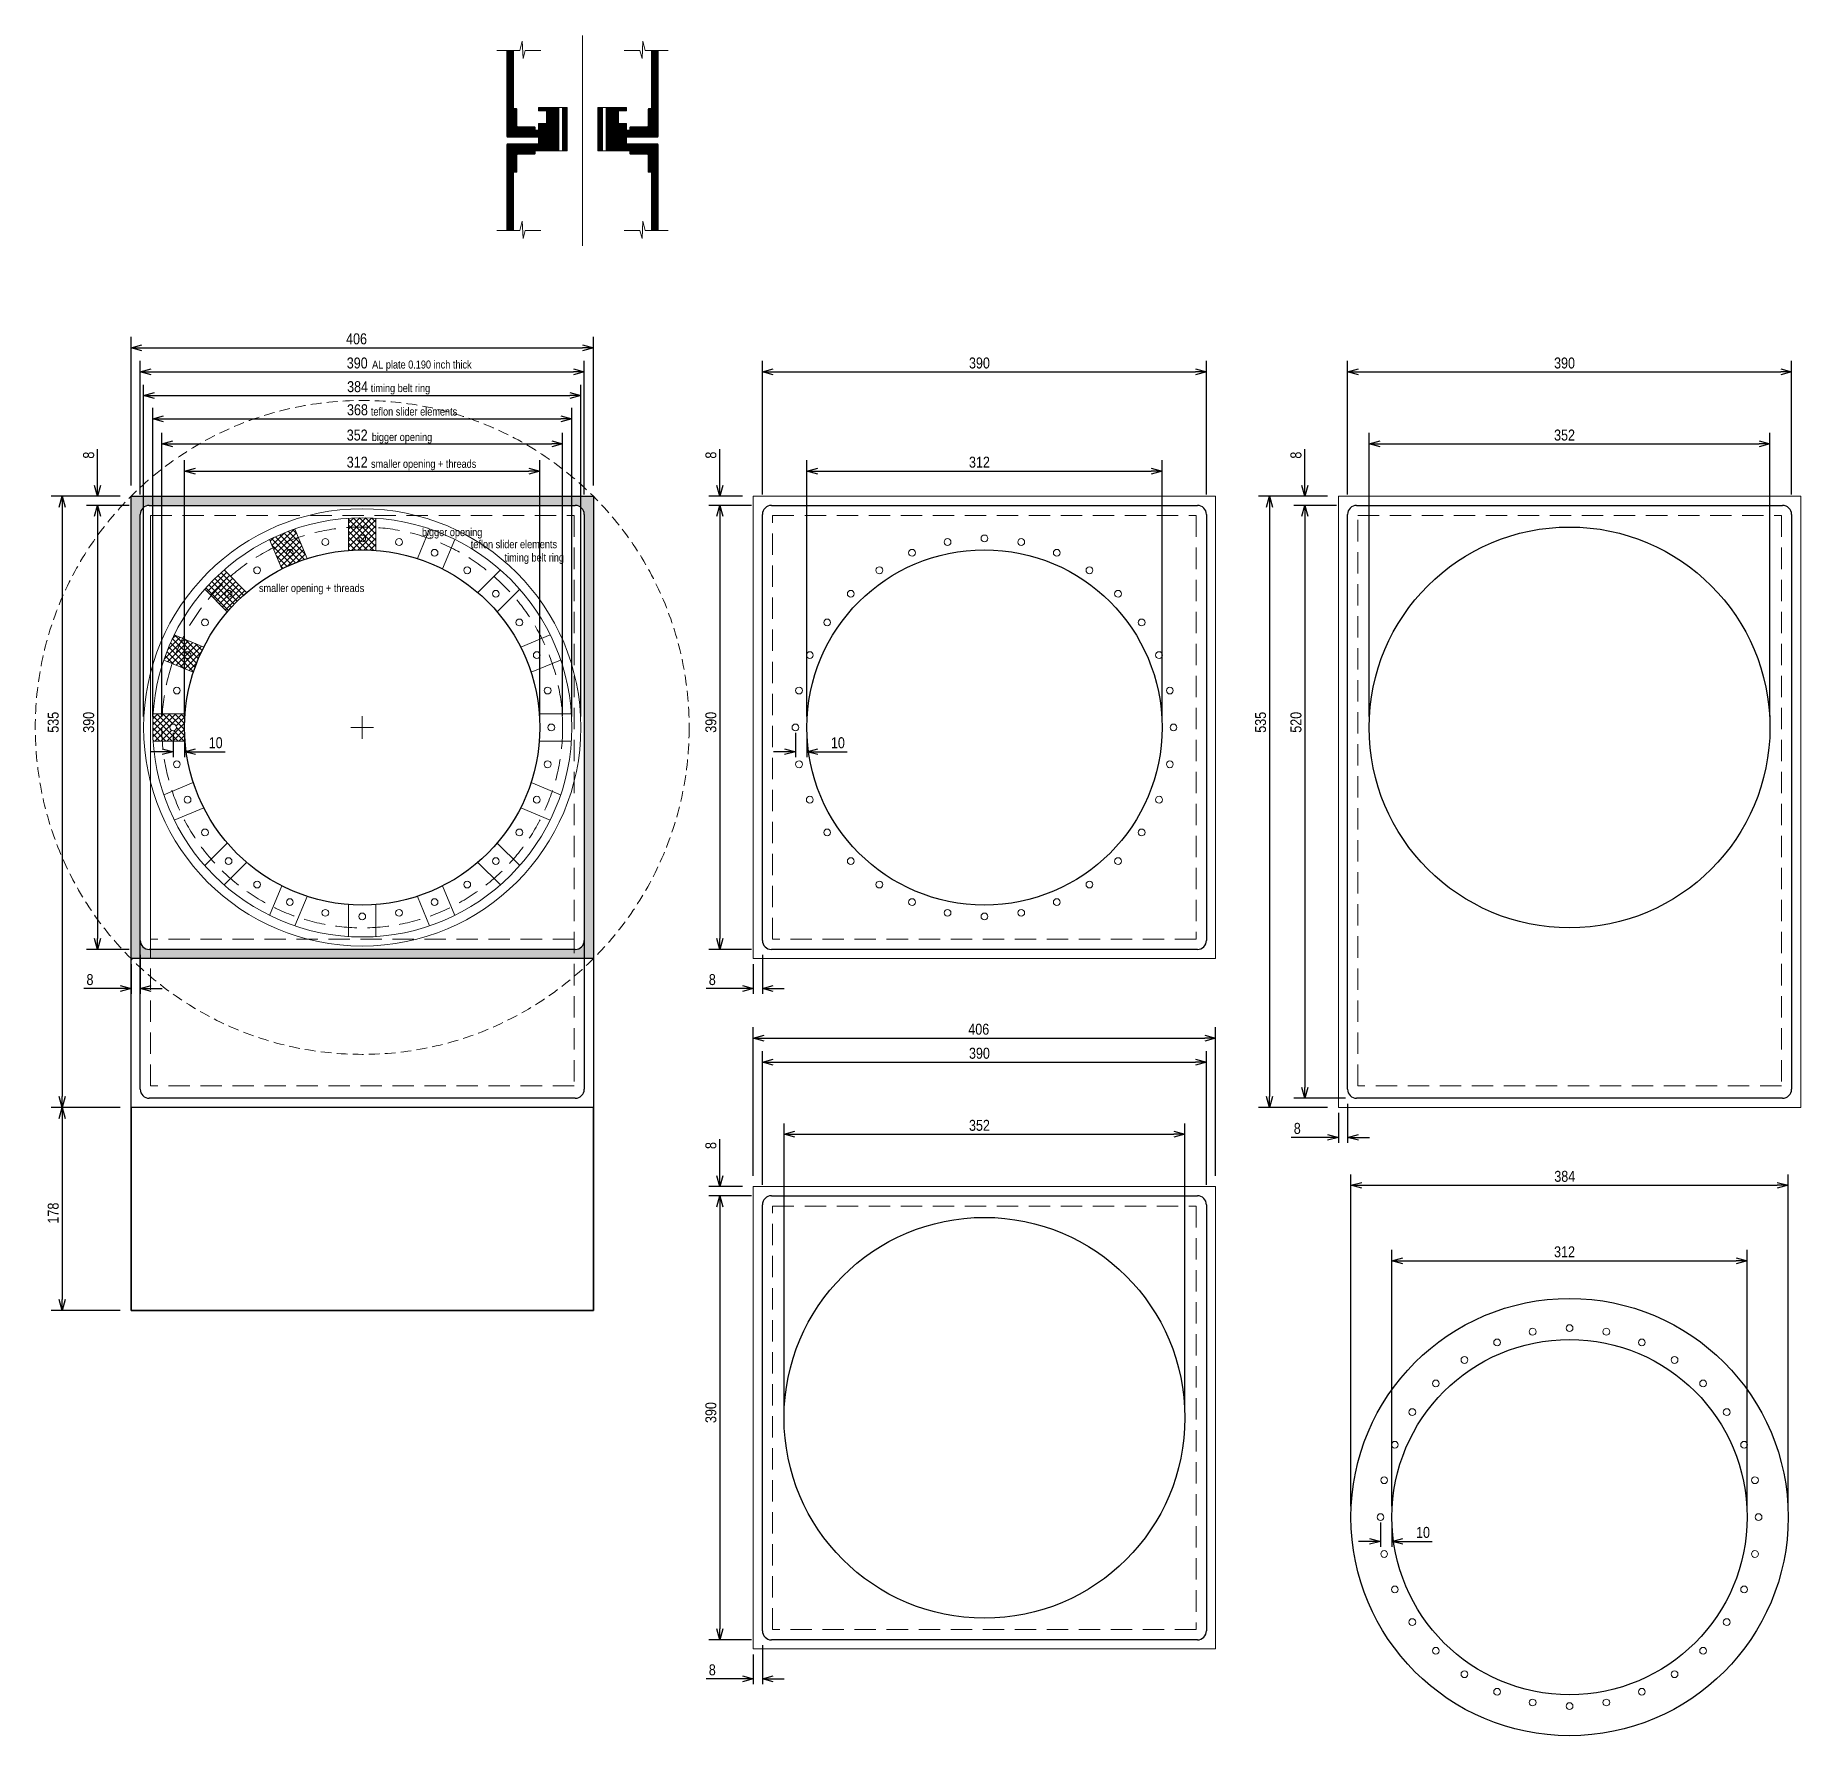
# Model space of a CAD drawing. Header units: inches. Extents: x -1596095 to 1052762, y -907497 to 506843.
# Drawn here: x -206957 to -205407, y -577360 to -575867 of the extents above; entities that cross this region are included whole.
import ezdxf

# ---------------------------------------------------------------- set-up
doc = ezdxf.new("R2010")
doc.units = ezdxf.units.IN
doc.header["$LTSCALE"] = 25
doc.header["$MEASUREMENT"] = 0
for name, pattern in [('CACHE', [0.375, 0.25, -0.125]), ('DASHDOT2', [12.7, 6.35, -3.175, 0, -3.175]), ('K1', [0.1875, 0.125, -0.0625]), ('Solid', [0])]:
    doc.linetypes.add(name, pattern=pattern)
doc.layers.get('DEFPOINTS').update_dxf_attribs({"linetype": 'Solid'})
doc.layers.add('ramka', color=7, linetype='Continuous', lineweight=13)
doc.styles.get("Standard").update_dxf_attribs({"font": 'ARIALN.TTF'})
doc.dimstyles.new('associate', dxfattribs={"dimscale": 0, "dimtxt": 2, "dimasz": 1, "dimexe": 1, "dimexo": 0.0625, "dimgap": 1, "dimtad": 1, "dimdec": 0, "dimrnd": 10, "dimzin": 0, "dimdsep": 46, "dimtxsty": 'Standard', "dimblk": 'ARCHTICK', "dimcen": 1, "dimadec": 0, "dimazin": 0, "dimtfac": 1, "dimtdec": 0, "dimtofl": 0, "dimtmove": 0, "dimatfit": 3, "dimfxl": 1, "dimtvp": 1, "dimtolj": 1, "dimtzin": 0, "dimarcsym": 0})
pattern_1 = [(315, (369482.91313, -782789.53573), (0.088388347648, 0.088388347648), [])]
pattern_2 = [(315, (369402.84437, -782787.59703), (0.088388347648, 0.088388347648), [])]

msp = doc.modelspace()

# ---------------------------------------------------------------- texts
at = {"layer": 'ramka', "color": 7, "lineweight": 9, "ltscale": 3}
for s, p in [('AL plate 0.190 inch thick', (-206661.3, -576159.8)), ('bigger opening', (-206661.6, -576223.5)), ('smaller opening + threads', (-206662.3, -576247)), ('bigger opening', (-206617.6, -576307)), ('smaller opening + threads', (-206760.7, -576356.1))]:
    msp.add_text(s, height=7, dxfattribs=at).set_placement(p)
at = {"layer": 'ramka', "color": 6, "lineweight": 9, "ltscale": 3}
for p in [(-206662.5, -576180.5), (-206545, -576329.3)]:
    msp.add_text('timing belt ring', height=7, dxfattribs=at).set_placement(p)
at = {"layer": 'ramka', "color": 5, "lineweight": 9, "ltscale": 3}
for p in [(-206662.4, -576201.1), (-206574.7, -576317.6)]:
    msp.add_text('teflon slider elements', height=7, dxfattribs=at).set_placement(p)

# ---------------------------------------------------------------- blocks, each defined once
blk = doc.blocks.new('*U477')
at = {"layer": 'ramka', "color": 251, "lineweight": 9, "ltscale": 3, "true_color": 0x636466}
blk.add_circle((0, 0), 2.99, dxfattribs=at)
blk = doc.blocks.new('*U478')
at = {"layer": 'ramka', "color": 0, "linetype": 'ByBlock', "lineweight": -2, "transparency": 16777216}
for p, rotation in [((-206738, -576182.3), 281.2499999989654), ((-206705.6, -576179.1), 269.9999999990067), ((-206673.3, -576182.3), 258.749999999048), ((-206797.9, -576207.1), 303.7499999988827), ((-206769.2, -576191.7), 292.499999998924), ((-206642.1, -576191.7), 247.4999999990895), ((-206613.4, -576207.1), 236.2499999991309), ((-206823, -576227.7), 314.9999999988413), ((-206588.3, -576227.7), 224.9999999991722), ((-206843.7, -576252.9), 326.2499999987999), ((-206567.6, -576252.9), 213.7499999992136), ((-206859, -576281.6), 337.4999999987585), ((-206552.3, -576281.6), 202.499999999255), ((-206868.4, -576312.7), 348.749999998717), ((-206542.8, -576312.7), 191.2499999992964), ((-206539.6, -576345.1), 180), ((-206868.4, -576377.5), 11.24999999995863), ((-206542.8, -576377.5), 168.7499999993792), ((-206859, -576408.6), 22.49999999991728), ((-206552.3, -576408.6), 157.4999999994206), ((-206843.7, -576437.3), 33.74999999987586), ((-206567.6, -576437.3), 146.2499999994619), ((-206823, -576462.5), 44.99999999983445), ((-206588.3, -576462.5), 134.9999999995034), ((-206797.9, -576483.1), 56.24999999979309), ((-206613.4, -576483.1), 123.7499999995448), ((-206769.2, -576498.5), 67.49999999975168), ((-206642.1, -576498.5), 112.4999999995861), ((-206738, -576507.9), 78.74999999971028), ((-206705.6, -576511.1), 89.9999999996689), ((-206673.3, -576507.9), 101.2499999996275)]:
    blk.add_blockref('*U477', p, dxfattribs=dict(at, rotation=rotation))
blk.add_blockref('*U477', (-206871.6, -576345.1), dxfattribs=at)
blk = doc.blocks.new('_Open30')
at = {"color": 0, "linetype": 'ByBlock', "lineweight": -2}
for p, q in [((-1, 0.27), (0, 0)), ((0, 0), (-1, -0.27)), ((0, 0), (-1, 0))]:
    blk.add_line(p, q, dxfattribs=at)
blk = doc.blocks.new('*D479')
at = {"layer": 'DEFPOINTS', "color": 0, "lineweight": 9, "ltscale": 3, "transparency": 16777216}
for p in [(-206494, -576226), (-206846, -576475), (-206494, -576475)]:
    blk.add_point(p, dxfattribs=at)
at = {"layer": 'ramka', "color": 0, "lineweight": -2, "ltscale": 3, "transparency": 16777216}
for p, q in [((-206846, -576465.4), (-206846, -576216.4)), ((-206836.4, -576226), (-206503.6, -576226))]:
    blk.add_line(p, q, dxfattribs=at)
at = {"layer": 'ramka', "color": 0, "linetype": 'Solid', "lineweight": -2, "ltscale": 3, "transparency": 16777216}
blk.add_line((-206494, -576465.4), (-206494, -576216.4), dxfattribs=at)
at = {"layer": 'ramka', "color": 0, "lineweight": -2, "ltscale": 3, "transparency": 16777216, "xscale": 9.600000000000001, "yscale": 9.600000000000001, "zscale": 9.600000000000001, "rotation": 180}
blk.add_blockref('_Open30', (-206846, -576226), dxfattribs=at)
at = {"layer": 'ramka', "color": 0, "lineweight": -2, "ltscale": 3, "transparency": 16777216, "xscale": 9.600000000000001, "yscale": 9.600000000000001, "zscale": 9.600000000000001}
blk.add_blockref('_Open30', (-206494, -576226), dxfattribs=at)
at = {"layer": 'ramka', "color": 0, "lineweight": 9, "ltscale": 3, "transparency": 16777216, "insert": (-206674.4, -576218.3), "char_height": 9.6, "attachment_point": 5}
blk.add_mtext('\\A1;352', dxfattribs=at)
blk = doc.blocks.new('_DotSmall')
at = {"color": 0, "linetype": 'ByBlock', "const_width": 0.5}
blk.add_lwpolyline([(-0.0625, 0, 1), (0.0625, 0, 1)], format="xyb", close=True, dxfattribs=at)
blk = doc.blocks.new('*D481')
at = {"layer": 'DEFPOINTS', "color": 0, "lineweight": 9, "ltscale": 3, "transparency": 16777216}
for p in [(-206514, -576249.9), (-206826, -576475), (-206514, -576475)]:
    blk.add_point(p, dxfattribs=at)
at = {"layer": 'ramka', "color": 0, "lineweight": -2, "ltscale": 3, "transparency": 16777216}
for p, q in [((-206826, -576465.4), (-206826, -576240.3)), ((-206816.4, -576249.9), (-206523.6, -576249.9))]:
    blk.add_line(p, q, dxfattribs=at)
at = {"layer": 'ramka', "color": 0, "linetype": 'Solid', "lineweight": -2, "ltscale": 3, "transparency": 16777216}
blk.add_line((-206514, -576465.4), (-206514, -576240.3), dxfattribs=at)
at = {"layer": 'ramka', "color": 0, "lineweight": -2, "ltscale": 3, "transparency": 16777216, "xscale": 9.600000000000001, "yscale": 9.600000000000001, "zscale": 9.600000000000001, "rotation": 180}
blk.add_blockref('_Open30', (-206826, -576249.9), dxfattribs=at)
at = {"layer": 'ramka', "color": 0, "lineweight": -2, "ltscale": 3, "transparency": 16777216, "xscale": 9.600000000000001, "yscale": 9.600000000000001, "zscale": 9.600000000000001}
blk.add_blockref('_Open30', (-206514, -576249.9), dxfattribs=at)
at = {"layer": 'ramka', "color": 0, "lineweight": 9, "ltscale": 3, "transparency": 16777216, "insert": (-206674.4, -576242.1), "char_height": 9.6, "attachment_point": 5}
blk.add_mtext('\\A1;312', dxfattribs=at)
blk = doc.blocks.new('*D482')
at = {"layer": 'DEFPOINTS', "color": 0, "lineweight": 9, "ltscale": 3, "transparency": 16777216}
for p in [(-206475, -576162.8), (-206865, -576280), (-206475, -576280)]:
    blk.add_point(p, dxfattribs=at)
at = {"layer": 'ramka', "color": 0, "lineweight": -2, "ltscale": 3, "transparency": 16777216}
for p, q in [((-206865, -576270.4), (-206865, -576153.2)), ((-206855.4, -576162.8), (-206484.6, -576162.8))]:
    blk.add_line(p, q, dxfattribs=at)
at = {"layer": 'ramka', "color": 0, "linetype": 'Solid', "lineweight": -2, "ltscale": 3, "transparency": 16777216}
blk.add_line((-206475, -576270.4), (-206475, -576153.2), dxfattribs=at)
at = {"layer": 'ramka', "color": 0, "lineweight": -2, "ltscale": 3, "transparency": 16777216, "xscale": 9.600000000000001, "yscale": 9.600000000000001, "zscale": 9.600000000000001, "rotation": 180}
blk.add_blockref('_Open30', (-206865, -576162.8), dxfattribs=at)
at = {"layer": 'ramka', "color": 0, "lineweight": -2, "ltscale": 3, "transparency": 16777216, "xscale": 9.600000000000001, "yscale": 9.600000000000001, "zscale": 9.600000000000001}
blk.add_blockref('_Open30', (-206475, -576162.8), dxfattribs=at)
at = {"layer": 'ramka', "color": 0, "lineweight": 9, "ltscale": 3, "transparency": 16777216, "insert": (-206674.4, -576155), "char_height": 9.6, "attachment_point": 5}
blk.add_mtext('\\A1;390', dxfattribs=at)
blk = doc.blocks.new('*D483')
at = {"layer": 'DEFPOINTS', "color": 0, "lineweight": 9, "ltscale": 3, "transparency": 16777216}
for p in [(-206836, -576475), (-206826, -576475), (-206826, -576496.3)]:
    blk.add_point(p, dxfattribs=at)
at = {"layer": 'ramka', "color": 0, "lineweight": -2, "ltscale": 3, "transparency": 16777216}
for p, q in [((-206836, -576479.8), (-206836, -576501.1)), ((-206845.6, -576496.3), (-206855.2, -576496.3)), ((-206816.4, -576496.3), (-206790.5, -576496.3))]:
    blk.add_line(p, q, dxfattribs=at)
at = {"layer": 'ramka', "color": 0, "linetype": 'Solid', "lineweight": -2, "ltscale": 3, "transparency": 16777216}
blk.add_line((-206826, -576479.8), (-206826, -576501.1), dxfattribs=at)
at = {"layer": 'ramka', "color": 0, "lineweight": -2, "ltscale": 3, "transparency": 16777216, "xscale": 9.600000000000001, "yscale": 9.600000000000001, "zscale": 9.600000000000001}
blk.add_blockref('_Open30', (-206836, -576496.3), dxfattribs=at)
at = {"layer": 'ramka', "color": 0, "lineweight": -2, "ltscale": 3, "transparency": 16777216, "xscale": 9.600000000000001, "yscale": 9.600000000000001, "zscale": 9.600000000000001, "rotation": 180}
blk.add_blockref('_Open30', (-206826, -576496.3), dxfattribs=at)
at = {"layer": 'ramka', "color": 0, "lineweight": 9, "ltscale": 3, "transparency": 16777216, "insert": (-206798.7, -576488.5), "char_height": 9.6, "attachment_point": 5}
blk.add_mtext('\\A1;10', dxfattribs=at)
blk = doc.blocks.new('*D484')
at = {"layer": 'DEFPOINTS', "color": 0, "lineweight": 9, "ltscale": 3, "transparency": 16777216}
for p in [(-206865, -576280), (-206902.4, -576670), (-206865, -576670)]:
    blk.add_point(p, dxfattribs=at)
at = {"layer": 'ramka', "color": 0, "lineweight": -2, "ltscale": 3, "transparency": 16777216}
for p, q in [((-206874.6, -576280), (-206912, -576280)), ((-206902.4, -576289.6), (-206902.4, -576660.4))]:
    blk.add_line(p, q, dxfattribs=at)
at = {"layer": 'ramka', "color": 0, "linetype": 'Solid', "lineweight": -2, "ltscale": 3, "transparency": 16777216}
blk.add_line((-206874.6, -576670), (-206912, -576670), dxfattribs=at)
at = {"layer": 'ramka', "color": 0, "lineweight": -2, "ltscale": 3, "transparency": 16777216, "xscale": 9.600000000000001, "yscale": 9.600000000000001, "zscale": 9.600000000000001}
for p, rotation in [((-206902.4, -576280), 90), ((-206902.4, -576670), 270)]:
    blk.add_blockref('_Open30', p, dxfattribs=dict(at, rotation=rotation))
at = {"layer": 'ramka', "color": 0, "lineweight": 9, "ltscale": 3, "transparency": 16777216, "insert": (-206910.2, -576470.5), "char_height": 9.6, "attachment_point": 5, "rotation": 90}
blk.add_mtext('\\A1;390', dxfattribs=at)
blk = doc.blocks.new('*D485')
at = {"layer": 'DEFPOINTS', "color": 0, "lineweight": 9, "ltscale": 3, "transparency": 16777216}
for p in [(-206873, -576678), (-206865, -576670), (-206865, -576704.3)]:
    blk.add_point(p, dxfattribs=at)
at = {"layer": 'ramka', "color": 0, "lineweight": -2, "ltscale": 3, "transparency": 16777216}
for p, q in [((-206873, -576682.8), (-206873, -576709.1)), ((-206882.6, -576704.3), (-206914.5, -576704.3)), ((-206855.4, -576704.3), (-206845.8, -576704.3))]:
    blk.add_line(p, q, dxfattribs=at)
at = {"layer": 'ramka', "color": 0, "linetype": 'Solid', "lineweight": -2, "ltscale": 3, "transparency": 16777216}
blk.add_line((-206865, -576674.8), (-206865, -576709.1), dxfattribs=at)
at = {"layer": 'ramka', "color": 0, "lineweight": -2, "ltscale": 3, "transparency": 16777216, "xscale": 9.600000000000001, "yscale": 9.600000000000001, "zscale": 9.600000000000001}
blk.add_blockref('_Open30', (-206873, -576704.3), dxfattribs=at)
at = {"layer": 'ramka', "color": 0, "lineweight": -2, "ltscale": 3, "transparency": 16777216, "xscale": 9.600000000000001, "yscale": 9.600000000000001, "zscale": 9.600000000000001, "rotation": 180}
blk.add_blockref('_Open30', (-206865, -576704.3), dxfattribs=at)
at = {"layer": 'ramka', "color": 0, "lineweight": 9, "ltscale": 3, "transparency": 16777216, "insert": (-206909.1, -576696.5), "char_height": 9.6, "attachment_point": 5}
blk.add_mtext('\\A1;8', dxfattribs=at)
blk = doc.blocks.new('*D486')
at = {"layer": 'DEFPOINTS', "color": 0, "lineweight": 9, "ltscale": 3, "transparency": 16777216}
for p in [(-206902.4, -576280), (-206873, -576272), (-206865, -576280)]:
    blk.add_point(p, dxfattribs=at)
at = {"layer": 'ramka', "color": 0, "lineweight": -2, "ltscale": 3, "transparency": 16777216}
for p, q in [((-206902.4, -576262.4), (-206902.4, -576230.5)), ((-206882.6, -576272), (-206912, -576272)), ((-206902.4, -576289.6), (-206902.4, -576299.2))]:
    blk.add_line(p, q, dxfattribs=at)
at = {"layer": 'ramka', "color": 0, "linetype": 'Solid', "lineweight": -2, "ltscale": 3, "transparency": 16777216}
blk.add_line((-206874.6, -576280), (-206912, -576280), dxfattribs=at)
at = {"layer": 'ramka', "color": 0, "lineweight": -2, "ltscale": 3, "transparency": 16777216, "xscale": 9.600000000000001, "yscale": 9.600000000000001, "zscale": 9.600000000000001}
for p, rotation in [((-206902.4, -576272), 270), ((-206902.4, -576280), 90)]:
    blk.add_blockref('_Open30', p, dxfattribs=dict(at, rotation=rotation))
at = {"layer": 'ramka', "color": 0, "lineweight": 9, "ltscale": 3, "transparency": 16777216, "insert": (-206910.2, -576235.9), "char_height": 9.6, "attachment_point": 5, "rotation": 90}
blk.add_mtext('\\A1;8', dxfattribs=at)
blk = doc.blocks.new('*D490')
at = {"layer": 'DEFPOINTS', "color": 0, "lineweight": 9, "ltscale": 3, "transparency": 16777216}
for p in [(-206486, -576203.9), (-206854, -576475), (-206486, -576475)]:
    blk.add_point(p, dxfattribs=at)
at = {"layer": 'ramka', "color": 0, "lineweight": -2, "ltscale": 3, "transparency": 16777216}
for p, q in [((-206854, -576465.4), (-206854, -576194.3)), ((-206844.4, -576203.9), (-206495.6, -576203.9))]:
    blk.add_line(p, q, dxfattribs=at)
at = {"layer": 'ramka', "color": 0, "linetype": 'Solid', "lineweight": -2, "ltscale": 3, "transparency": 16777216}
blk.add_line((-206486, -576465.4), (-206486, -576194.3), dxfattribs=at)
at = {"layer": 'ramka', "color": 0, "lineweight": -2, "ltscale": 3, "transparency": 16777216, "xscale": 9.600000000000001, "yscale": 9.600000000000001, "zscale": 9.600000000000001, "rotation": 180}
blk.add_blockref('_Open30', (-206854, -576203.9), dxfattribs=at)
at = {"layer": 'ramka', "color": 0, "lineweight": -2, "ltscale": 3, "transparency": 16777216, "xscale": 9.600000000000001, "yscale": 9.600000000000001, "zscale": 9.600000000000001}
blk.add_blockref('_Open30', (-206486, -576203.9), dxfattribs=at)
at = {"layer": 'ramka', "color": 0, "lineweight": 9, "ltscale": 3, "transparency": 16777216, "insert": (-206674.2, -576196.1), "char_height": 9.6, "attachment_point": 5}
blk.add_mtext('\\A1;368', dxfattribs=at)
blk = doc.blocks.new('*D491')
at = {"layer": 'DEFPOINTS', "color": 0, "lineweight": 9, "ltscale": 3, "transparency": 16777216}
for p in [(-206478, -576183.6), (-206862, -576475), (-206478, -576475)]:
    blk.add_point(p, dxfattribs=at)
at = {"layer": 'ramka', "color": 0, "lineweight": -2, "ltscale": 3, "transparency": 16777216}
for p, q in [((-206862, -576465.4), (-206862, -576174)), ((-206852.4, -576183.6), (-206487.6, -576183.6))]:
    blk.add_line(p, q, dxfattribs=at)
at = {"layer": 'ramka', "color": 0, "linetype": 'Solid', "lineweight": -2, "ltscale": 3, "transparency": 16777216}
blk.add_line((-206478, -576465.4), (-206478, -576174), dxfattribs=at)
at = {"layer": 'ramka', "color": 0, "lineweight": -2, "ltscale": 3, "transparency": 16777216, "xscale": 9.600000000000001, "yscale": 9.600000000000001, "zscale": 9.600000000000001, "rotation": 180}
blk.add_blockref('_Open30', (-206862, -576183.6), dxfattribs=at)
at = {"layer": 'ramka', "color": 0, "lineweight": -2, "ltscale": 3, "transparency": 16777216, "xscale": 9.600000000000001, "yscale": 9.600000000000001, "zscale": 9.600000000000001}
blk.add_blockref('_Open30', (-206478, -576183.6), dxfattribs=at)
at = {"layer": 'ramka', "color": 0, "lineweight": 9, "ltscale": 3, "transparency": 16777216, "insert": (-206674.1, -576175.8), "char_height": 9.6, "attachment_point": 5}
blk.add_mtext('\\A1;384', dxfattribs=at)
blk = doc.blocks.new('*U492')
at = {"layer": 'ramka', "color": 5, "lineweight": 9, "ltscale": 3}
for p, q in [((-14, 12), (14, 12)), ((-14, -12), (14, -12))]:
    blk.add_line(p, q, dxfattribs=at)
blk = doc.blocks.new('*U493')
at = {"layer": 'ramka', "color": 0, "linetype": 'ByBlock', "lineweight": -2, "transparency": 16777216}
for p, rotation in [((-206670, -576305.4), 89.99999999981036), ((-206734.9, -576318.3), 112.499999999763), ((-206605.1, -576318.3), 67.49999999985778), ((-206789.9, -576355.1), 134.9999999997156), ((-206550.1, -576355.1), 44.99999999990521), ((-206826.7, -576410.1), 157.4999999996681), ((-206513.3, -576410.1), 22.49999999995263), ((-206839.6, -576475), 180), ((-206826.7, -576539.9), 202.4999999995732), ((-206513.3, -576539.9), 337.4999999992887), ((-206789.9, -576594.9), 224.9999999995258), ((-206550.1, -576594.9), 314.999999999336), ((-206734.9, -576631.7), 247.4999999994784), ((-206605.1, -576631.7), 292.4999999993835), ((-206670, -576644.6), 269.9999999994309)]:
    blk.add_blockref('*U492', p, dxfattribs=dict(at, rotation=rotation))
blk.add_blockref('*U492', (-206500.4, -576475), dxfattribs=at)
blk = doc.blocks.new('*D494')
at = {"layer": 'DEFPOINTS', "color": 0, "lineweight": 9, "ltscale": 3, "transparency": 16777216}
for p in [(-206467, -576141.6), (-206873, -576272), (-206467, -576272)]:
    blk.add_point(p, dxfattribs=at)
at = {"layer": 'ramka', "color": 0, "lineweight": -2, "ltscale": 3, "transparency": 16777216}
for p, q in [((-206873, -576262.4), (-206873, -576132)), ((-206863.4, -576141.6), (-206476.6, -576141.6))]:
    blk.add_line(p, q, dxfattribs=at)
at = {"layer": 'ramka', "color": 0, "linetype": 'Solid', "lineweight": -2, "ltscale": 3, "transparency": 16777216}
blk.add_line((-206467, -576262.4), (-206467, -576132), dxfattribs=at)
at = {"layer": 'ramka', "color": 0, "lineweight": -2, "ltscale": 3, "transparency": 16777216, "xscale": 9.600000000000001, "yscale": 9.600000000000001, "zscale": 9.600000000000001, "rotation": 180}
blk.add_blockref('_Open30', (-206873, -576141.6), dxfattribs=at)
at = {"layer": 'ramka', "color": 0, "lineweight": -2, "ltscale": 3, "transparency": 16777216, "xscale": 9.600000000000001, "yscale": 9.600000000000001, "zscale": 9.600000000000001}
blk.add_blockref('_Open30', (-206467, -576141.6), dxfattribs=at)
at = {"layer": 'ramka', "color": 0, "lineweight": 9, "ltscale": 3, "transparency": 16777216, "insert": (-206675, -576133.8), "char_height": 9.6, "attachment_point": 5}
blk.add_mtext('\\A1;406', dxfattribs=at)
blk = doc.blocks.new('*U495')
at = {"layer": 'ramka', "color": 251, "lineweight": 9, "ltscale": 3, "true_color": 0x636466}
blk.add_circle((0, 0), 2.99, dxfattribs=at)
blk = doc.blocks.new('*U496')
at = {"layer": 'ramka', "color": 0, "linetype": 'ByBlock', "lineweight": -2, "transparency": 16777216}
for p, rotation in [((-206738, -576182.3), 281.2499999989654), ((-206705.6, -576179.1), 269.9999999990067), ((-206673.3, -576182.3), 258.749999999048), ((-206797.9, -576207.1), 303.7499999988827), ((-206769.2, -576191.7), 292.499999998924), ((-206642.1, -576191.7), 247.4999999990895), ((-206613.4, -576207.1), 236.2499999991309), ((-206823, -576227.7), 314.9999999988413), ((-206588.3, -576227.7), 224.9999999991722), ((-206843.7, -576252.9), 326.2499999987999), ((-206567.6, -576252.9), 213.7499999992136), ((-206859, -576281.6), 337.4999999987585), ((-206552.3, -576281.6), 202.499999999255), ((-206868.4, -576312.7), 348.749999998717), ((-206542.8, -576312.7), 191.2499999992964), ((-206539.6, -576345.1), 180), ((-206868.4, -576377.5), 11.24999999995863), ((-206542.8, -576377.5), 168.7499999993792), ((-206859, -576408.6), 22.49999999991728), ((-206552.3, -576408.6), 157.4999999994206), ((-206843.7, -576437.3), 33.74999999987586), ((-206567.6, -576437.3), 146.2499999994619), ((-206823, -576462.5), 44.99999999983445), ((-206588.3, -576462.5), 134.9999999995034), ((-206797.9, -576483.1), 56.24999999979309), ((-206613.4, -576483.1), 123.7499999995448), ((-206769.2, -576498.5), 67.49999999975168), ((-206642.1, -576498.5), 112.4999999995861), ((-206738, -576507.9), 78.74999999971028), ((-206705.6, -576511.1), 89.9999999996689), ((-206673.3, -576507.9), 101.2499999996275)]:
    blk.add_blockref('*U495', p, dxfattribs=dict(at, rotation=rotation))
blk.add_blockref('*U495', (-206871.6, -576345.1), dxfattribs=at)
blk = doc.blocks.new('*D497')
at = {"layer": 'DEFPOINTS', "color": 0, "lineweight": 9, "ltscale": 3, "transparency": 16777216}
for p in [(-205967.6, -576249.9), (-206279.6, -576475), (-205967.6, -576475)]:
    blk.add_point(p, dxfattribs=at)
at = {"layer": 'ramka', "color": 0, "lineweight": -2, "ltscale": 3, "transparency": 16777216}
for p, q in [((-206279.6, -576465.4), (-206279.6, -576240.3)), ((-206270, -576249.9), (-205977.2, -576249.9))]:
    blk.add_line(p, q, dxfattribs=at)
at = {"layer": 'ramka', "color": 0, "linetype": 'Solid', "lineweight": -2, "ltscale": 3, "transparency": 16777216}
blk.add_line((-205967.6, -576465.4), (-205967.6, -576240.3), dxfattribs=at)
at = {"layer": 'ramka', "color": 0, "lineweight": -2, "ltscale": 3, "transparency": 16777216, "xscale": 9.600000000000001, "yscale": 9.600000000000001, "zscale": 9.600000000000001, "rotation": 180}
blk.add_blockref('_Open30', (-206279.6, -576249.9), dxfattribs=at)
at = {"layer": 'ramka', "color": 0, "lineweight": -2, "ltscale": 3, "transparency": 16777216, "xscale": 9.600000000000001, "yscale": 9.600000000000001, "zscale": 9.600000000000001}
blk.add_blockref('_Open30', (-205967.6, -576249.9), dxfattribs=at)
at = {"layer": 'ramka', "color": 0, "lineweight": 9, "ltscale": 3, "transparency": 16777216, "insert": (-206128, -576242.1), "char_height": 9.6, "attachment_point": 5}
blk.add_mtext('\\A1;312', dxfattribs=at)
blk = doc.blocks.new('*D498')
at = {"layer": 'DEFPOINTS', "color": 0, "lineweight": 9, "ltscale": 3, "transparency": 16777216}
for p in [(-205928.6, -576162.8), (-206318.6, -576280), (-205928.6, -576280)]:
    blk.add_point(p, dxfattribs=at)
at = {"layer": 'ramka', "color": 0, "lineweight": -2, "ltscale": 3, "transparency": 16777216}
for p, q in [((-206318.6, -576270.4), (-206318.6, -576153.2)), ((-206309, -576162.8), (-205938.2, -576162.8))]:
    blk.add_line(p, q, dxfattribs=at)
at = {"layer": 'ramka', "color": 0, "linetype": 'Solid', "lineweight": -2, "ltscale": 3, "transparency": 16777216}
blk.add_line((-205928.6, -576270.4), (-205928.6, -576153.2), dxfattribs=at)
at = {"layer": 'ramka', "color": 0, "lineweight": -2, "ltscale": 3, "transparency": 16777216, "xscale": 9.600000000000001, "yscale": 9.600000000000001, "zscale": 9.600000000000001, "rotation": 180}
blk.add_blockref('_Open30', (-206318.6, -576162.8), dxfattribs=at)
at = {"layer": 'ramka', "color": 0, "lineweight": -2, "ltscale": 3, "transparency": 16777216, "xscale": 9.600000000000001, "yscale": 9.600000000000001, "zscale": 9.600000000000001}
blk.add_blockref('_Open30', (-205928.6, -576162.8), dxfattribs=at)
at = {"layer": 'ramka', "color": 0, "lineweight": 9, "ltscale": 3, "transparency": 16777216, "insert": (-206128, -576155), "char_height": 9.6, "attachment_point": 5}
blk.add_mtext('\\A1;390', dxfattribs=at)
blk = doc.blocks.new('*D499')
at = {"layer": 'DEFPOINTS', "color": 0, "lineweight": 9, "ltscale": 3, "transparency": 16777216}
for p in [(-206289.6, -576475), (-206279.6, -576475), (-206279.6, -576496.3)]:
    blk.add_point(p, dxfattribs=at)
at = {"layer": 'ramka', "color": 0, "lineweight": -2, "ltscale": 3, "transparency": 16777216}
for p, q in [((-206289.6, -576479.8), (-206289.6, -576501.1)), ((-206299.2, -576496.3), (-206308.8, -576496.3)), ((-206270, -576496.3), (-206244.1, -576496.3))]:
    blk.add_line(p, q, dxfattribs=at)
at = {"layer": 'ramka', "color": 0, "linetype": 'Solid', "lineweight": -2, "ltscale": 3, "transparency": 16777216}
blk.add_line((-206279.6, -576479.8), (-206279.6, -576501.1), dxfattribs=at)
at = {"layer": 'ramka', "color": 0, "lineweight": -2, "ltscale": 3, "transparency": 16777216, "xscale": 9.600000000000001, "yscale": 9.600000000000001, "zscale": 9.600000000000001}
blk.add_blockref('_Open30', (-206289.6, -576496.3), dxfattribs=at)
at = {"layer": 'ramka', "color": 0, "lineweight": -2, "ltscale": 3, "transparency": 16777216, "xscale": 9.600000000000001, "yscale": 9.600000000000001, "zscale": 9.600000000000001, "rotation": 180}
blk.add_blockref('_Open30', (-206279.6, -576496.3), dxfattribs=at)
at = {"layer": 'ramka', "color": 0, "lineweight": 9, "ltscale": 3, "transparency": 16777216, "insert": (-206252.3, -576488.5), "char_height": 9.6, "attachment_point": 5}
blk.add_mtext('\\A1;10', dxfattribs=at)
blk = doc.blocks.new('*D500')
at = {"layer": 'DEFPOINTS', "color": 0, "lineweight": 9, "ltscale": 3, "transparency": 16777216}
for p in [(-206318.6, -576280), (-206356, -576670), (-206318.6, -576670)]:
    blk.add_point(p, dxfattribs=at)
at = {"layer": 'ramka', "color": 0, "lineweight": -2, "ltscale": 3, "transparency": 16777216}
for p, q in [((-206328.2, -576280), (-206365.6, -576280)), ((-206356, -576289.6), (-206356, -576660.4))]:
    blk.add_line(p, q, dxfattribs=at)
at = {"layer": 'ramka', "color": 0, "linetype": 'Solid', "lineweight": -2, "ltscale": 3, "transparency": 16777216}
blk.add_line((-206328.2, -576670), (-206365.6, -576670), dxfattribs=at)
at = {"layer": 'ramka', "color": 0, "lineweight": -2, "ltscale": 3, "transparency": 16777216, "xscale": 9.600000000000001, "yscale": 9.600000000000001, "zscale": 9.600000000000001}
for p, rotation in [((-206356, -576280), 90), ((-206356, -576670), 270)]:
    blk.add_blockref('_Open30', p, dxfattribs=dict(at, rotation=rotation))
at = {"layer": 'ramka', "color": 0, "lineweight": 9, "ltscale": 3, "transparency": 16777216, "insert": (-206363.8, -576470.5), "char_height": 9.6, "attachment_point": 5, "rotation": 90}
blk.add_mtext('\\A1;390', dxfattribs=at)
blk = doc.blocks.new('*D501')
at = {"layer": 'DEFPOINTS', "color": 0, "lineweight": 9, "ltscale": 3, "transparency": 16777216}
for p in [(-206326.6, -576678), (-206318.6, -576670), (-206318.6, -576704.3)]:
    blk.add_point(p, dxfattribs=at)
at = {"layer": 'ramka', "color": 0, "lineweight": -2, "ltscale": 3, "transparency": 16777216}
for p, q in [((-206326.6, -576682.8), (-206326.6, -576709.1)), ((-206336.2, -576704.3), (-206368.1, -576704.3)), ((-206309, -576704.3), (-206299.4, -576704.3))]:
    blk.add_line(p, q, dxfattribs=at)
at = {"layer": 'ramka', "color": 0, "linetype": 'Solid', "lineweight": -2, "ltscale": 3, "transparency": 16777216}
blk.add_line((-206318.6, -576674.8), (-206318.6, -576709.1), dxfattribs=at)
at = {"layer": 'ramka', "color": 0, "lineweight": -2, "ltscale": 3, "transparency": 16777216, "xscale": 9.600000000000001, "yscale": 9.600000000000001, "zscale": 9.600000000000001}
blk.add_blockref('_Open30', (-206326.6, -576704.3), dxfattribs=at)
at = {"layer": 'ramka', "color": 0, "lineweight": -2, "ltscale": 3, "transparency": 16777216, "xscale": 9.600000000000001, "yscale": 9.600000000000001, "zscale": 9.600000000000001, "rotation": 180}
blk.add_blockref('_Open30', (-206318.6, -576704.3), dxfattribs=at)
at = {"layer": 'ramka', "color": 0, "lineweight": 9, "ltscale": 3, "transparency": 16777216, "insert": (-206362.6, -576696.5), "char_height": 9.6, "attachment_point": 5}
blk.add_mtext('\\A1;8', dxfattribs=at)
blk = doc.blocks.new('*D502')
at = {"layer": 'DEFPOINTS', "color": 0, "lineweight": 9, "ltscale": 3, "transparency": 16777216}
for p in [(-206356, -576280), (-206326.6, -576272), (-206318.6, -576280)]:
    blk.add_point(p, dxfattribs=at)
at = {"layer": 'ramka', "color": 0, "lineweight": -2, "ltscale": 3, "transparency": 16777216}
for p, q in [((-206356, -576262.4), (-206356, -576230.5)), ((-206336.2, -576272), (-206365.6, -576272)), ((-206356, -576289.6), (-206356, -576299.2))]:
    blk.add_line(p, q, dxfattribs=at)
at = {"layer": 'ramka', "color": 0, "linetype": 'Solid', "lineweight": -2, "ltscale": 3, "transparency": 16777216}
blk.add_line((-206328.2, -576280), (-206365.6, -576280), dxfattribs=at)
at = {"layer": 'ramka', "color": 0, "lineweight": -2, "ltscale": 3, "transparency": 16777216, "xscale": 9.600000000000001, "yscale": 9.600000000000001, "zscale": 9.600000000000001}
for p, rotation in [((-206356, -576272), 270), ((-206356, -576280), 90)]:
    blk.add_blockref('_Open30', p, dxfattribs=dict(at, rotation=rotation))
at = {"layer": 'ramka', "color": 0, "lineweight": 9, "ltscale": 3, "transparency": 16777216, "insert": (-206363.8, -576235.9), "char_height": 9.6, "attachment_point": 5, "rotation": 90}
blk.add_mtext('\\A1;8', dxfattribs=at)
blk = doc.blocks.new('*D503')
at = {"layer": 'DEFPOINTS', "color": 0, "lineweight": 9, "ltscale": 3, "transparency": 16777216}
for p in [(-206873, -576272), (-206933.5, -576808.7), (-206873, -576808.7)]:
    blk.add_point(p, dxfattribs=at)
at = {"layer": 'ramka', "color": 0, "lineweight": -2, "ltscale": 3, "transparency": 16777216}
for p, q in [((-206882.6, -576272), (-206943.1, -576272)), ((-206933.5, -576281.6), (-206933.5, -576799.1))]:
    blk.add_line(p, q, dxfattribs=at)
at = {"layer": 'ramka', "color": 0, "linetype": 'Solid', "lineweight": -2, "ltscale": 3, "transparency": 16777216}
blk.add_line((-206882.6, -576808.7), (-206943.1, -576808.7), dxfattribs=at)
at = {"layer": 'ramka', "color": 0, "lineweight": -2, "ltscale": 3, "transparency": 16777216, "xscale": 9.600000000000001, "yscale": 9.600000000000001, "zscale": 9.600000000000001}
for p, rotation in [((-206933.5, -576272), 90), ((-206933.5, -576808.7), 270)]:
    blk.add_blockref('_Open30', p, dxfattribs=dict(at, rotation=rotation))
at = {"layer": 'ramka', "color": 0, "lineweight": 9, "ltscale": 3, "transparency": 16777216, "insert": (-206941.3, -576470.5), "char_height": 9.6, "attachment_point": 5, "rotation": 90}
blk.add_mtext('\\A1;535', dxfattribs=at)
blk = doc.blocks.new('*D504')
at = {"layer": 'DEFPOINTS', "color": 0, "lineweight": 9, "ltscale": 3, "transparency": 16777216}
for p in [(-205433.8, -576226), (-205785.8, -576475), (-205433.8, -576475)]:
    blk.add_point(p, dxfattribs=at)
at = {"layer": 'ramka', "color": 0, "lineweight": -2, "ltscale": 3, "transparency": 16777216}
for p, q in [((-205785.8, -576465.4), (-205785.8, -576216.4)), ((-205776.2, -576226), (-205443.4, -576226))]:
    blk.add_line(p, q, dxfattribs=at)
at = {"layer": 'ramka', "color": 0, "linetype": 'Solid', "lineweight": -2, "ltscale": 3, "transparency": 16777216}
blk.add_line((-205433.8, -576465.4), (-205433.8, -576216.4), dxfattribs=at)
at = {"layer": 'ramka', "color": 0, "lineweight": -2, "ltscale": 3, "transparency": 16777216, "xscale": 9.600000000000001, "yscale": 9.600000000000001, "zscale": 9.600000000000001, "rotation": 180}
blk.add_blockref('_Open30', (-205785.8, -576226), dxfattribs=at)
at = {"layer": 'ramka', "color": 0, "lineweight": -2, "ltscale": 3, "transparency": 16777216, "xscale": 9.600000000000001, "yscale": 9.600000000000001, "zscale": 9.600000000000001}
blk.add_blockref('_Open30', (-205433.8, -576226), dxfattribs=at)
at = {"layer": 'ramka', "color": 0, "lineweight": 9, "ltscale": 3, "transparency": 16777216, "insert": (-205614.2, -576218.3), "char_height": 9.6, "attachment_point": 5}
blk.add_mtext('\\A1;352', dxfattribs=at)
blk = doc.blocks.new('*D505')
at = {"layer": 'DEFPOINTS', "color": 0, "lineweight": 9, "ltscale": 3, "transparency": 16777216}
for p in [(-205804.8, -576280), (-205842.3, -576800.7), (-205796.8, -576800.7)]:
    blk.add_point(p, dxfattribs=at)
at = {"layer": 'ramka', "color": 0, "lineweight": -2, "ltscale": 3, "transparency": 16777216}
for p, q in [((-205814.4, -576280), (-205851.9, -576280)), ((-205842.3, -576289.6), (-205842.3, -576791.1))]:
    blk.add_line(p, q, dxfattribs=at)
at = {"layer": 'ramka', "color": 0, "linetype": 'Solid', "lineweight": -2, "ltscale": 3, "transparency": 16777216}
blk.add_line((-205806.4, -576800.7), (-205851.9, -576800.7), dxfattribs=at)
at = {"layer": 'ramka', "color": 0, "lineweight": -2, "ltscale": 3, "transparency": 16777216, "xscale": 9.600000000000001, "yscale": 9.600000000000001, "zscale": 9.600000000000001}
for p, rotation in [((-205842.3, -576280), 90), ((-205842.3, -576800.7), 270)]:
    blk.add_blockref('_Open30', p, dxfattribs=dict(at, rotation=rotation))
at = {"layer": 'ramka', "color": 0, "lineweight": 9, "ltscale": 3, "transparency": 16777216, "insert": (-205850, -576470.5), "char_height": 9.6, "attachment_point": 5, "rotation": 90}
blk.add_mtext('\\A1;520', dxfattribs=at)
blk = doc.blocks.new('*D506')
at = {"layer": 'DEFPOINTS', "color": 0, "lineweight": 9, "ltscale": 3, "transparency": 16777216}
for p in [(-205804.8, -576800.7), (-205812.8, -576808.7), (-205804.8, -576835)]:
    blk.add_point(p, dxfattribs=at)
at = {"layer": 'ramka', "color": 0, "linetype": 'Solid', "lineweight": -2, "ltscale": 3, "transparency": 16777216}
blk.add_line((-205804.8, -576805.5), (-205804.8, -576839.8), dxfattribs=at)
at = {"layer": 'ramka', "color": 0, "lineweight": -2, "ltscale": 3, "transparency": 16777216}
for p, q in [((-205812.8, -576813.5), (-205812.8, -576839.8)), ((-205822.4, -576835), (-205854.3, -576835)), ((-205795.2, -576835), (-205785.6, -576835))]:
    blk.add_line(p, q, dxfattribs=at)
at = {"layer": 'ramka', "color": 0, "lineweight": -2, "ltscale": 3, "transparency": 16777216, "xscale": 9.600000000000001, "yscale": 9.600000000000001, "zscale": 9.600000000000001}
blk.add_blockref('_Open30', (-205812.8, -576835), dxfattribs=at)
at = {"layer": 'ramka', "color": 0, "lineweight": -2, "ltscale": 3, "transparency": 16777216, "xscale": 9.600000000000001, "yscale": 9.600000000000001, "zscale": 9.600000000000001, "rotation": 180}
blk.add_blockref('_Open30', (-205804.8, -576835), dxfattribs=at)
at = {"layer": 'ramka', "color": 0, "lineweight": 9, "ltscale": 3, "transparency": 16777216, "insert": (-205848.9, -576827.2), "char_height": 9.6, "attachment_point": 5}
blk.add_mtext('\\A1;8', dxfattribs=at)
blk = doc.blocks.new('*D507')
at = {"layer": 'DEFPOINTS', "color": 0, "lineweight": 9, "ltscale": 3, "transparency": 16777216}
for p in [(-205842.3, -576280), (-205812.8, -576272), (-205804.8, -576280)]:
    blk.add_point(p, dxfattribs=at)
at = {"layer": 'ramka', "color": 0, "lineweight": -2, "ltscale": 3, "transparency": 16777216}
for p, q in [((-205842.3, -576262.4), (-205842.3, -576230.5)), ((-205822.4, -576272), (-205851.9, -576272)), ((-205842.3, -576289.6), (-205842.3, -576299.2))]:
    blk.add_line(p, q, dxfattribs=at)
at = {"layer": 'ramka', "color": 0, "linetype": 'Solid', "lineweight": -2, "ltscale": 3, "transparency": 16777216}
blk.add_line((-205814.4, -576280), (-205851.9, -576280), dxfattribs=at)
at = {"layer": 'ramka', "color": 0, "lineweight": -2, "ltscale": 3, "transparency": 16777216, "xscale": 9.600000000000001, "yscale": 9.600000000000001, "zscale": 9.600000000000001}
for p, rotation in [((-205842.3, -576272), 270), ((-205842.3, -576280), 90)]:
    blk.add_blockref('_Open30', p, dxfattribs=dict(at, rotation=rotation))
at = {"layer": 'ramka', "color": 0, "lineweight": 9, "ltscale": 3, "transparency": 16777216, "insert": (-205850, -576235.9), "char_height": 9.6, "attachment_point": 5, "rotation": 90}
blk.add_mtext('\\A1;8', dxfattribs=at)
blk = doc.blocks.new('*D508')
at = {"layer": 'DEFPOINTS', "color": 0, "lineweight": 9, "ltscale": 3, "transparency": 16777216}
for p in [(-205812.8, -576272), (-205873.3, -576808.7), (-205812.8, -576808.7)]:
    blk.add_point(p, dxfattribs=at)
at = {"layer": 'ramka', "color": 0, "lineweight": -2, "ltscale": 3, "transparency": 16777216}
for p, q in [((-205822.4, -576272), (-205882.9, -576272)), ((-205873.3, -576281.6), (-205873.3, -576799.1))]:
    blk.add_line(p, q, dxfattribs=at)
at = {"layer": 'ramka', "color": 0, "linetype": 'Solid', "lineweight": -2, "ltscale": 3, "transparency": 16777216}
blk.add_line((-205822.4, -576808.7), (-205882.9, -576808.7), dxfattribs=at)
at = {"layer": 'ramka', "color": 0, "lineweight": -2, "ltscale": 3, "transparency": 16777216, "xscale": 9.600000000000001, "yscale": 9.600000000000001, "zscale": 9.600000000000001}
for p, rotation in [((-205873.3, -576272), 90), ((-205873.3, -576808.7), 270)]:
    blk.add_blockref('_Open30', p, dxfattribs=dict(at, rotation=rotation))
at = {"layer": 'ramka', "color": 0, "lineweight": 9, "ltscale": 3, "transparency": 16777216, "insert": (-205881.1, -576470.5), "char_height": 9.6, "attachment_point": 5, "rotation": 90}
blk.add_mtext('\\A1;535', dxfattribs=at)
blk = doc.blocks.new('*D509')
at = {"layer": 'DEFPOINTS', "color": 0, "lineweight": 9, "ltscale": 3, "transparency": 16777216}
for p in [(-205414.8, -576162.8), (-205804.8, -576280), (-205414.8, -576280)]:
    blk.add_point(p, dxfattribs=at)
at = {"layer": 'ramka', "color": 0, "lineweight": -2, "ltscale": 3, "transparency": 16777216}
for p, q in [((-205804.8, -576270.4), (-205804.8, -576153.2)), ((-205795.2, -576162.8), (-205424.4, -576162.8))]:
    blk.add_line(p, q, dxfattribs=at)
at = {"layer": 'ramka', "color": 0, "linetype": 'Solid', "lineweight": -2, "ltscale": 3, "transparency": 16777216}
blk.add_line((-205414.8, -576270.4), (-205414.8, -576153.2), dxfattribs=at)
at = {"layer": 'ramka', "color": 0, "lineweight": -2, "ltscale": 3, "transparency": 16777216, "xscale": 9.600000000000001, "yscale": 9.600000000000001, "zscale": 9.600000000000001, "rotation": 180}
blk.add_blockref('_Open30', (-205804.8, -576162.8), dxfattribs=at)
at = {"layer": 'ramka', "color": 0, "lineweight": -2, "ltscale": 3, "transparency": 16777216, "xscale": 9.600000000000001, "yscale": 9.600000000000001, "zscale": 9.600000000000001}
blk.add_blockref('_Open30', (-205414.8, -576162.8), dxfattribs=at)
at = {"layer": 'ramka', "color": 0, "lineweight": 9, "ltscale": 3, "transparency": 16777216, "insert": (-205614.2, -576155), "char_height": 9.6, "attachment_point": 5}
blk.add_mtext('\\A1;390', dxfattribs=at)
blk = doc.blocks.new('*D510')
at = {"layer": 'DEFPOINTS', "color": 0, "lineweight": 9, "ltscale": 3, "transparency": 16777216}
for p in [(-205947.6, -576832.3), (-206299.6, -577081.3), (-205947.6, -577081.3)]:
    blk.add_point(p, dxfattribs=at)
at = {"layer": 'ramka', "color": 0, "lineweight": -2, "ltscale": 3, "transparency": 16777216}
for p, q in [((-206299.6, -577071.7), (-206299.6, -576822.7)), ((-206290, -576832.3), (-205957.2, -576832.3))]:
    blk.add_line(p, q, dxfattribs=at)
at = {"layer": 'ramka', "color": 0, "linetype": 'Solid', "lineweight": -2, "ltscale": 3, "transparency": 16777216}
blk.add_line((-205947.6, -577071.7), (-205947.6, -576822.7), dxfattribs=at)
at = {"layer": 'ramka', "color": 0, "lineweight": -2, "ltscale": 3, "transparency": 16777216, "xscale": 9.600000000000001, "yscale": 9.600000000000001, "zscale": 9.600000000000001, "rotation": 180}
blk.add_blockref('_Open30', (-206299.6, -576832.3), dxfattribs=at)
at = {"layer": 'ramka', "color": 0, "lineweight": -2, "ltscale": 3, "transparency": 16777216, "xscale": 9.600000000000001, "yscale": 9.600000000000001, "zscale": 9.600000000000001}
blk.add_blockref('_Open30', (-205947.6, -576832.3), dxfattribs=at)
at = {"layer": 'ramka', "color": 0, "lineweight": 9, "ltscale": 3, "transparency": 16777216, "insert": (-206128, -576824.5), "char_height": 9.6, "attachment_point": 5}
blk.add_mtext('\\A1;352', dxfattribs=at)
blk = doc.blocks.new('*D511')
at = {"layer": 'DEFPOINTS', "color": 0, "lineweight": 9, "ltscale": 3, "transparency": 16777216}
for p in [(-205928.6, -576769), (-206318.6, -576886.3), (-205928.6, -576886.3)]:
    blk.add_point(p, dxfattribs=at)
at = {"layer": 'ramka', "color": 0, "lineweight": -2, "ltscale": 3, "transparency": 16777216}
for p, q in [((-206318.6, -576876.7), (-206318.6, -576759.4)), ((-206309, -576769), (-205938.2, -576769))]:
    blk.add_line(p, q, dxfattribs=at)
at = {"layer": 'ramka', "color": 0, "linetype": 'Solid', "lineweight": -2, "ltscale": 3, "transparency": 16777216}
blk.add_line((-205928.6, -576876.7), (-205928.6, -576759.4), dxfattribs=at)
at = {"layer": 'ramka', "color": 0, "lineweight": -2, "ltscale": 3, "transparency": 16777216, "xscale": 9.600000000000001, "yscale": 9.600000000000001, "zscale": 9.600000000000001, "rotation": 180}
blk.add_blockref('_Open30', (-206318.6, -576769), dxfattribs=at)
at = {"layer": 'ramka', "color": 0, "lineweight": -2, "ltscale": 3, "transparency": 16777216, "xscale": 9.600000000000001, "yscale": 9.600000000000001, "zscale": 9.600000000000001}
blk.add_blockref('_Open30', (-205928.6, -576769), dxfattribs=at)
at = {"layer": 'ramka', "color": 0, "lineweight": 9, "ltscale": 3, "transparency": 16777216, "insert": (-206128, -576761.2), "char_height": 9.6, "attachment_point": 5}
blk.add_mtext('\\A1;390', dxfattribs=at)
blk = doc.blocks.new('*D512')
at = {"layer": 'DEFPOINTS', "color": 0, "lineweight": 9, "ltscale": 3, "transparency": 16777216}
for p in [(-206318.6, -576886.3), (-206356, -577276.3), (-206318.6, -577276.3)]:
    blk.add_point(p, dxfattribs=at)
at = {"layer": 'ramka', "color": 0, "lineweight": -2, "ltscale": 3, "transparency": 16777216}
for p, q in [((-206328.2, -576886.3), (-206365.6, -576886.3)), ((-206356, -576895.9), (-206356, -577266.7))]:
    blk.add_line(p, q, dxfattribs=at)
at = {"layer": 'ramka', "color": 0, "linetype": 'Solid', "lineweight": -2, "ltscale": 3, "transparency": 16777216}
blk.add_line((-206328.2, -577276.3), (-206365.6, -577276.3), dxfattribs=at)
at = {"layer": 'ramka', "color": 0, "lineweight": -2, "ltscale": 3, "transparency": 16777216, "xscale": 9.600000000000001, "yscale": 9.600000000000001, "zscale": 9.600000000000001}
for p, rotation in [((-206356, -576886.3), 90), ((-206356, -577276.3), 270)]:
    blk.add_blockref('_Open30', p, dxfattribs=dict(at, rotation=rotation))
at = {"layer": 'ramka', "color": 0, "lineweight": 9, "ltscale": 3, "transparency": 16777216, "insert": (-206363.8, -577076.7), "char_height": 9.6, "attachment_point": 5, "rotation": 90}
blk.add_mtext('\\A1;390', dxfattribs=at)
blk = doc.blocks.new('*D513')
at = {"layer": 'DEFPOINTS', "color": 0, "lineweight": 9, "ltscale": 3, "transparency": 16777216}
for p in [(-205920.6, -576747.9), (-206326.6, -576878.3), (-205920.6, -576878.3)]:
    blk.add_point(p, dxfattribs=at)
at = {"layer": 'ramka', "color": 0, "lineweight": -2, "ltscale": 3, "transparency": 16777216}
for p, q in [((-206326.6, -576868.7), (-206326.6, -576738.3)), ((-206317, -576747.9), (-205930.2, -576747.9))]:
    blk.add_line(p, q, dxfattribs=at)
at = {"layer": 'ramka', "color": 0, "linetype": 'Solid', "lineweight": -2, "ltscale": 3, "transparency": 16777216}
blk.add_line((-205920.6, -576868.7), (-205920.6, -576738.3), dxfattribs=at)
at = {"layer": 'ramka', "color": 0, "lineweight": -2, "ltscale": 3, "transparency": 16777216, "xscale": 9.600000000000001, "yscale": 9.600000000000001, "zscale": 9.600000000000001, "rotation": 180}
blk.add_blockref('_Open30', (-206326.6, -576747.9), dxfattribs=at)
at = {"layer": 'ramka', "color": 0, "lineweight": -2, "ltscale": 3, "transparency": 16777216, "xscale": 9.600000000000001, "yscale": 9.600000000000001, "zscale": 9.600000000000001}
blk.add_blockref('_Open30', (-205920.6, -576747.9), dxfattribs=at)
at = {"layer": 'ramka', "color": 0, "lineweight": 9, "ltscale": 3, "transparency": 16777216, "insert": (-206128.6, -576740.1), "char_height": 9.6, "attachment_point": 5}
blk.add_mtext('\\A1;406', dxfattribs=at)
blk = doc.blocks.new('*D514')
at = {"layer": 'DEFPOINTS', "color": 0, "lineweight": 9, "ltscale": 3, "transparency": 16777216}
for p in [(-206326.6, -577284.3), (-206318.6, -577276.3), (-206318.6, -577310.5)]:
    blk.add_point(p, dxfattribs=at)
at = {"layer": 'ramka', "color": 0, "linetype": 'Solid', "lineweight": -2, "ltscale": 3, "transparency": 16777216}
blk.add_line((-206318.6, -577281.1), (-206318.6, -577315.3), dxfattribs=at)
at = {"layer": 'ramka', "color": 0, "lineweight": -2, "ltscale": 3, "transparency": 16777216}
for p, q in [((-206326.6, -577289.1), (-206326.6, -577315.3)), ((-206336.2, -577310.5), (-206368.1, -577310.5)), ((-206309, -577310.5), (-206299.4, -577310.5))]:
    blk.add_line(p, q, dxfattribs=at)
at = {"layer": 'ramka', "color": 0, "lineweight": -2, "ltscale": 3, "transparency": 16777216, "xscale": 9.600000000000001, "yscale": 9.600000000000001, "zscale": 9.600000000000001}
blk.add_blockref('_Open30', (-206326.6, -577310.5), dxfattribs=at)
at = {"layer": 'ramka', "color": 0, "lineweight": -2, "ltscale": 3, "transparency": 16777216, "xscale": 9.600000000000001, "yscale": 9.600000000000001, "zscale": 9.600000000000001, "rotation": 180}
blk.add_blockref('_Open30', (-206318.6, -577310.5), dxfattribs=at)
at = {"layer": 'ramka', "color": 0, "lineweight": 9, "ltscale": 3, "transparency": 16777216, "insert": (-206362.6, -577302.7), "char_height": 9.6, "attachment_point": 5}
blk.add_mtext('\\A1;8', dxfattribs=at)
blk = doc.blocks.new('*D515')
at = {"layer": 'DEFPOINTS', "color": 0, "lineweight": 9, "ltscale": 3, "transparency": 16777216}
for p in [(-206326.6, -576878.3), (-206356, -576886.3), (-206318.6, -576886.3)]:
    blk.add_point(p, dxfattribs=at)
at = {"layer": 'ramka', "color": 0, "lineweight": -2, "ltscale": 3, "transparency": 16777216}
for p, q in [((-206356, -576868.7), (-206356, -576836.7)), ((-206336.2, -576878.3), (-206365.6, -576878.3)), ((-206356, -576895.9), (-206356, -576905.5))]:
    blk.add_line(p, q, dxfattribs=at)
at = {"layer": 'ramka', "color": 0, "linetype": 'Solid', "lineweight": -2, "ltscale": 3, "transparency": 16777216}
blk.add_line((-206328.2, -576886.3), (-206365.6, -576886.3), dxfattribs=at)
at = {"layer": 'ramka', "color": 0, "lineweight": -2, "ltscale": 3, "transparency": 16777216, "xscale": 9.600000000000001, "yscale": 9.600000000000001, "zscale": 9.600000000000001}
for p, rotation in [((-206356, -576878.3), 270), ((-206356, -576886.3), 90)]:
    blk.add_blockref('_Open30', p, dxfattribs=dict(at, rotation=rotation))
at = {"layer": 'ramka', "color": 0, "lineweight": 9, "ltscale": 3, "transparency": 16777216, "insert": (-206363.8, -576842.2), "char_height": 9.6, "attachment_point": 5, "rotation": 90}
blk.add_mtext('\\A1;8', dxfattribs=at)
blk = doc.blocks.new('*U516')
at = {"layer": 'ramka', "color": 251, "lineweight": 9, "ltscale": 3, "true_color": 0x636466}
blk.add_circle((0, 0), 2.99, dxfattribs=at)
blk = doc.blocks.new('*U517')
at = {"layer": 'ramka', "color": 0, "linetype": 'ByBlock', "lineweight": -2, "transparency": 16777216}
for p, rotation in [((-206738, -576182.3), 281.2499999989654), ((-206705.6, -576179.1), 269.9999999990067), ((-206673.3, -576182.3), 258.749999999048), ((-206797.9, -576207.1), 303.7499999988827), ((-206769.2, -576191.7), 292.499999998924), ((-206642.1, -576191.7), 247.4999999990895), ((-206613.4, -576207.1), 236.2499999991309), ((-206823, -576227.7), 314.9999999988413), ((-206588.3, -576227.7), 224.9999999991722), ((-206843.7, -576252.9), 326.2499999987999), ((-206567.6, -576252.9), 213.7499999992136), ((-206859, -576281.6), 337.4999999987585), ((-206552.3, -576281.6), 202.499999999255), ((-206868.4, -576312.7), 348.749999998717), ((-206542.8, -576312.7), 191.2499999992964), ((-206539.6, -576345.1), 180), ((-206868.4, -576377.5), 11.24999999995863), ((-206542.8, -576377.5), 168.7499999993792), ((-206859, -576408.6), 22.49999999991728), ((-206552.3, -576408.6), 157.4999999994206), ((-206843.7, -576437.3), 33.74999999987586), ((-206567.6, -576437.3), 146.2499999994619), ((-206823, -576462.5), 44.99999999983445), ((-206588.3, -576462.5), 134.9999999995034), ((-206797.9, -576483.1), 56.24999999979309), ((-206613.4, -576483.1), 123.7499999995448), ((-206769.2, -576498.5), 67.49999999975168), ((-206642.1, -576498.5), 112.4999999995861), ((-206738, -576507.9), 78.74999999971028), ((-206705.6, -576511.1), 89.9999999996689), ((-206673.3, -576507.9), 101.2499999996275)]:
    blk.add_blockref('*U516', p, dxfattribs=dict(at, rotation=rotation))
blk.add_blockref('*U516', (-206871.6, -576345.1), dxfattribs=at)
blk = doc.blocks.new('*D518')
at = {"layer": 'DEFPOINTS', "color": 0, "lineweight": 9, "ltscale": 3, "transparency": 16777216}
for p in [(-205453.8, -576943.4), (-205765.8, -577168.5), (-205453.8, -577168.5)]:
    blk.add_point(p, dxfattribs=at)
at = {"layer": 'ramka', "color": 0, "lineweight": -2, "ltscale": 3, "transparency": 16777216}
for p, q in [((-205765.8, -577158.9), (-205765.8, -576933.8)), ((-205756.2, -576943.4), (-205463.4, -576943.4))]:
    blk.add_line(p, q, dxfattribs=at)
at = {"layer": 'ramka', "color": 0, "linetype": 'Solid', "lineweight": -2, "ltscale": 3, "transparency": 16777216}
blk.add_line((-205453.8, -577158.9), (-205453.8, -576933.8), dxfattribs=at)
at = {"layer": 'ramka', "color": 0, "lineweight": -2, "ltscale": 3, "transparency": 16777216, "xscale": 9.600000000000001, "yscale": 9.600000000000001, "zscale": 9.600000000000001, "rotation": 180}
blk.add_blockref('_Open30', (-205765.8, -576943.4), dxfattribs=at)
at = {"layer": 'ramka', "color": 0, "lineweight": -2, "ltscale": 3, "transparency": 16777216, "xscale": 9.600000000000001, "yscale": 9.600000000000001, "zscale": 9.600000000000001}
blk.add_blockref('_Open30', (-205453.8, -576943.4), dxfattribs=at)
at = {"layer": 'ramka', "color": 0, "lineweight": 9, "ltscale": 3, "transparency": 16777216, "insert": (-205614.2, -576935.6), "char_height": 9.6, "attachment_point": 5}
blk.add_mtext('\\A1;312', dxfattribs=at)
blk = doc.blocks.new('*D519')
at = {"layer": 'DEFPOINTS', "color": 0, "lineweight": 9, "ltscale": 3, "transparency": 16777216}
for p in [(-205775.8, -577168.5), (-205765.8, -577168.5), (-205765.8, -577189.8)]:
    blk.add_point(p, dxfattribs=at)
at = {"layer": 'ramka', "color": 0, "lineweight": -2, "ltscale": 3, "transparency": 16777216}
for p, q in [((-205775.8, -577173.3), (-205775.8, -577194.6)), ((-205785.4, -577189.8), (-205795, -577189.8)), ((-205756.2, -577189.8), (-205730.3, -577189.8))]:
    blk.add_line(p, q, dxfattribs=at)
at = {"layer": 'ramka', "color": 0, "linetype": 'Solid', "lineweight": -2, "ltscale": 3, "transparency": 16777216}
blk.add_line((-205765.8, -577173.3), (-205765.8, -577194.6), dxfattribs=at)
at = {"layer": 'ramka', "color": 0, "lineweight": -2, "ltscale": 3, "transparency": 16777216, "xscale": 9.600000000000001, "yscale": 9.600000000000001, "zscale": 9.600000000000001}
blk.add_blockref('_Open30', (-205775.8, -577189.8), dxfattribs=at)
at = {"layer": 'ramka', "color": 0, "lineweight": -2, "ltscale": 3, "transparency": 16777216, "xscale": 9.600000000000001, "yscale": 9.600000000000001, "zscale": 9.600000000000001, "rotation": 180}
blk.add_blockref('_Open30', (-205765.8, -577189.8), dxfattribs=at)
at = {"layer": 'ramka', "color": 0, "lineweight": 9, "ltscale": 3, "transparency": 16777216, "insert": (-205738.5, -577182), "char_height": 9.6, "attachment_point": 5}
blk.add_mtext('\\A1;10', dxfattribs=at)
blk = doc.blocks.new('*D520')
at = {"layer": 'DEFPOINTS', "color": 0, "lineweight": 9, "ltscale": 3, "transparency": 16777216}
for p in [(-205417.8, -576877.1), (-205801.8, -577168.5), (-205417.8, -577168.5)]:
    blk.add_point(p, dxfattribs=at)
at = {"layer": 'ramka', "color": 0, "lineweight": -2, "ltscale": 3, "transparency": 16777216}
for p, q in [((-205801.8, -577158.9), (-205801.8, -576867.5)), ((-205792.2, -576877.1), (-205427.4, -576877.1))]:
    blk.add_line(p, q, dxfattribs=at)
at = {"layer": 'ramka', "color": 0, "linetype": 'Solid', "lineweight": -2, "ltscale": 3, "transparency": 16777216}
blk.add_line((-205417.8, -577158.9), (-205417.8, -576867.5), dxfattribs=at)
at = {"layer": 'ramka', "color": 0, "lineweight": -2, "ltscale": 3, "transparency": 16777216, "xscale": 9.600000000000001, "yscale": 9.600000000000001, "zscale": 9.600000000000001, "rotation": 180}
blk.add_blockref('_Open30', (-205801.8, -576877.1), dxfattribs=at)
at = {"layer": 'ramka', "color": 0, "lineweight": -2, "ltscale": 3, "transparency": 16777216, "xscale": 9.600000000000001, "yscale": 9.600000000000001, "zscale": 9.600000000000001}
blk.add_blockref('_Open30', (-205417.8, -576877.1), dxfattribs=at)
at = {"layer": 'ramka', "color": 0, "lineweight": 9, "ltscale": 3, "transparency": 16777216, "insert": (-205614, -576869.3), "char_height": 9.6, "attachment_point": 5}
blk.add_mtext('\\A1;384', dxfattribs=at)
blk = doc.blocks.new('*D521')
at = {"layer": 'DEFPOINTS', "color": 0, "lineweight": 9, "ltscale": 3, "transparency": 16777216}
for p in [(-206873, -576808.7), (-206933.5, -576987), (-206873, -576987)]:
    blk.add_point(p, dxfattribs=at)
at = {"layer": 'ramka', "color": 0, "lineweight": -2, "ltscale": 3, "transparency": 16777216}
for p, q in [((-206882.6, -576808.7), (-206943.1, -576808.7)), ((-206933.5, -576818.3), (-206933.5, -576977.4))]:
    blk.add_line(p, q, dxfattribs=at)
at = {"layer": 'ramka', "color": 0, "linetype": 'Solid', "lineweight": -2, "ltscale": 3, "transparency": 16777216}
blk.add_line((-206882.6, -576987), (-206943.1, -576987), dxfattribs=at)
at = {"layer": 'ramka', "color": 0, "lineweight": -2, "ltscale": 3, "transparency": 16777216, "xscale": 9.600000000000001, "yscale": 9.600000000000001, "zscale": 9.600000000000001}
for p, rotation in [((-206933.5, -576808.7), 90), ((-206933.5, -576987), 270)]:
    blk.add_blockref('_Open30', p, dxfattribs=dict(at, rotation=rotation))
at = {"layer": 'ramka', "color": 0, "lineweight": 9, "ltscale": 3, "transparency": 16777216, "insert": (-206941.3, -576901.5), "char_height": 9.6, "attachment_point": 5, "rotation": 90}
blk.add_mtext('\\A1;178', dxfattribs=at)

# ---------------------------------------------------------------- dimensions: what is measured, and where the dimension line sits
at = {"layer": 'ramka', "color": 244, "lineweight": 9, "ltscale": 3}
for base, p1, p2, text, override, picture, middle in [((-206467, -576141.6), (-206873, -576272), (-206467, -576272), '406', {"dimscale": 96, "dimtxt": 0.1, "dimasz": 0.1, "dimexe": 0.1, "dimexo": 0.1, "dimgap": 0.03, "dimrnd": 5, "dimblk1": 'Open30', "dimblk2": 'Open30', "dimsah": 1, "dimldrblk": 'DotSmall'}, '*D494', (-206675, -576141.6)), ((-206478, -576183.6), (-206862, -576475), (-206478, -576475), '384', {"dimscale": 96, "dimtxt": 0.1, "dimasz": 0.1, "dimexe": 0.1, "dimexo": 0.1, "dimgap": 0.03, "dimrnd": 5, "dimblk1": 'Open30', "dimblk2": 'Open30', "dimsah": 1, "dimldrblk": 'DotSmall'}, '*D491', (-206674.1, -576183.6)), ((-206486, -576203.9), (-206854, -576475), (-206486, -576475), '368', {"dimscale": 96, "dimtxt": 0.1, "dimasz": 0.1, "dimexe": 0.1, "dimexo": 0.1, "dimgap": 0.03, "dimrnd": 5, "dimblk1": 'Open30', "dimblk2": 'Open30', "dimsah": 1, "dimldrblk": 'DotSmall'}, '*D490', (-206674.2, -576203.9)), ((-206494, -576226), (-206846, -576475), (-206494, -576475), '352', {"dimscale": 96, "dimtxt": 0.1, "dimasz": 0.1, "dimexe": 0.1, "dimexo": 0.1, "dimgap": 0.03, "dimrnd": 5, "dimblk1": 'Open30', "dimblk2": 'Open30', "dimsah": 1, "dimldrblk": 'DotSmall'}, '*D479', (-206674.4, -576226)), ((-205433.8, -576226), (-205785.8, -576475), (-205433.8, -576475), '352', {"dimscale": 96, "dimtxt": 0.1, "dimasz": 0.1, "dimexe": 0.1, "dimexo": 0.1, "dimgap": 0.03, "dimrnd": 5, "dimblk1": 'Open30', "dimblk2": 'Open30', "dimsah": 1, "dimldrblk": 'DotSmall'}, '*D504', (-205614.2, -576226)), ((-206514, -576249.9), (-206826, -576475), (-206514, -576475), '312', {"dimscale": 96, "dimtxt": 0.1, "dimasz": 0.1, "dimexe": 0.1, "dimexo": 0.1, "dimgap": 0.03, "dimrnd": 5, "dimblk1": 'Open30', "dimblk2": 'Open30', "dimsah": 1, "dimldrblk": 'DotSmall'}, '*D481', (-206674.4, -576249.9)), ((-205967.6, -576249.9), (-206279.6, -576475), (-205967.6, -576475), '312', {"dimscale": 96, "dimtxt": 0.1, "dimasz": 0.1, "dimexe": 0.1, "dimexo": 0.1, "dimgap": 0.03, "dimrnd": 5, "dimblk1": 'Open30', "dimblk2": 'Open30', "dimsah": 1, "dimldrblk": 'DotSmall'}, '*D497', (-206128, -576249.9)), ((-206826, -576496.3), (-206836, -576475), (-206826, -576475), '10', {"dimscale": 96, "dimtxt": 0.1, "dimasz": 0.1, "dimexe": 0.05, "dimexo": 0.05, "dimgap": 0.03, "dimrnd": 5, "dimblk1": 'Open30', "dimblk2": 'Open30', "dimsah": 1, "dimldrblk": 'DotSmall'}, '*D483', (-206798.7, -576496.3)), ((-206279.6, -576496.3), (-206289.6, -576475), (-206279.6, -576475), '10', {"dimscale": 96, "dimtxt": 0.1, "dimasz": 0.1, "dimexe": 0.05, "dimexo": 0.05, "dimgap": 0.03, "dimrnd": 5, "dimblk1": 'Open30', "dimblk2": 'Open30', "dimsah": 1, "dimldrblk": 'DotSmall'}, '*D499', (-206252.3, -576496.3)), ((-206865, -576704.3), (-206873, -576678), (-206865, -576670), '8', {"dimscale": 96, "dimtxt": 0.1, "dimasz": 0.1, "dimexe": 0.05, "dimexo": 0.05, "dimgap": 0.03, "dimrnd": 5, "dimblk1": 'Open30', "dimblk2": 'Open30', "dimsah": 1, "dimldrblk": 'DotSmall'}, '*D485', (-206909.1, -576704.3)), ((-206318.6, -576704.3), (-206326.6, -576678), (-206318.6, -576670), '8', {"dimscale": 96, "dimtxt": 0.1, "dimasz": 0.1, "dimexe": 0.05, "dimexo": 0.05, "dimgap": 0.03, "dimrnd": 5, "dimblk1": 'Open30', "dimblk2": 'Open30', "dimsah": 1, "dimldrblk": 'DotSmall'}, '*D501', (-206362.6, -576704.3)), ((-205920.6, -576747.9), (-206326.6, -576878.3), (-205920.6, -576878.3), '406', {"dimscale": 96, "dimtxt": 0.1, "dimasz": 0.1, "dimexe": 0.1, "dimexo": 0.1, "dimgap": 0.03, "dimrnd": 5, "dimblk1": 'Open30', "dimblk2": 'Open30', "dimsah": 1, "dimldrblk": 'DotSmall'}, '*D513', (-206128.6, -576747.9)), ((-205804.8, -576835), (-205812.8, -576808.7), (-205804.8, -576800.7), '8', {"dimscale": 96, "dimtxt": 0.1, "dimasz": 0.1, "dimexe": 0.05, "dimexo": 0.05, "dimgap": 0.03, "dimrnd": 5, "dimblk1": 'Open30', "dimblk2": 'Open30', "dimsah": 1, "dimldrblk": 'DotSmall'}, '*D506', (-205848.9, -576835)), ((-205947.6, -576832.3), (-206299.6, -577081.3), (-205947.6, -577081.3), '352', {"dimscale": 96, "dimtxt": 0.1, "dimasz": 0.1, "dimexe": 0.1, "dimexo": 0.1, "dimgap": 0.03, "dimrnd": 5, "dimblk1": 'Open30', "dimblk2": 'Open30', "dimsah": 1, "dimldrblk": 'DotSmall'}, '*D510', (-206128, -576832.3)), ((-205417.8, -576877.1), (-205801.8, -577168.5), (-205417.8, -577168.5), '384', {"dimscale": 96, "dimtxt": 0.1, "dimasz": 0.1, "dimexe": 0.1, "dimexo": 0.1, "dimgap": 0.03, "dimrnd": 5, "dimblk1": 'Open30', "dimblk2": 'Open30', "dimsah": 1, "dimldrblk": 'DotSmall'}, '*D520', (-205614, -576877.1)), ((-205453.8, -576943.4), (-205765.8, -577168.5), (-205453.8, -577168.5), '312', {"dimscale": 96, "dimtxt": 0.1, "dimasz": 0.1, "dimexe": 0.1, "dimexo": 0.1, "dimgap": 0.03, "dimrnd": 5, "dimblk1": 'Open30', "dimblk2": 'Open30', "dimsah": 1, "dimldrblk": 'DotSmall'}, '*D518', (-205614.2, -576943.4)), ((-205765.8, -577189.8), (-205775.8, -577168.5), (-205765.8, -577168.5), '10', {"dimscale": 96, "dimtxt": 0.1, "dimasz": 0.1, "dimexe": 0.05, "dimexo": 0.05, "dimgap": 0.03, "dimrnd": 5, "dimblk1": 'Open30', "dimblk2": 'Open30', "dimsah": 1, "dimldrblk": 'DotSmall'}, '*D519', (-205738.5, -577189.8)), ((-206318.6, -577310.5), (-206326.6, -577284.3), (-206318.6, -577276.3), '8', {"dimscale": 96, "dimtxt": 0.1, "dimasz": 0.1, "dimexe": 0.05, "dimexo": 0.05, "dimgap": 0.03, "dimrnd": 5, "dimblk1": 'Open30', "dimblk2": 'Open30', "dimsah": 1, "dimldrblk": 'DotSmall'}, '*D514', (-206362.6, -577310.5))]:
    dim = msp.add_linear_dim(base=base, p1=p1, p2=p2, text=text, dimstyle='associate', override=override, dxfattribs=at)
    dim.commit()
    dim.dimension.update_dxf_attribs({"geometry": picture, "text_midpoint": middle, "dimtype": 160})
for base, p1, p2, picture, middle in [((-206475, -576162.8), (-206865, -576280), (-206475, -576280), '*D482', (-206674.4, -576162.8)), ((-205928.6, -576162.8), (-206318.6, -576280), (-205928.6, -576280), '*D498', (-206128, -576162.8)), ((-205414.8, -576162.8), (-205804.8, -576280), (-205414.8, -576280), '*D509', (-205614.2, -576162.8)), ((-205928.6, -576769), (-206318.6, -576886.3), (-205928.6, -576886.3), '*D511', (-206128, -576769))]:
    dim = msp.add_linear_dim(base=base, p1=p1, p2=p2, dimstyle='associate', override={"dimscale": 96, "dimtxt": 0.1, "dimasz": 0.1, "dimexe": 0.1, "dimexo": 0.1, "dimgap": 0.03, "dimrnd": 5, "dimblk1": 'Open30', "dimblk2": 'Open30', "dimsah": 1, "dimldrblk": 'DotSmall'}, dxfattribs=at)
    dim.commit()
    dim.dimension.update_dxf_attribs({"geometry": picture, "text_midpoint": middle, "dimtype": 160})
for base, p1, p2, text, picture, middle in [((-206902.4, -576280), (-206873, -576272), (-206865, -576280), '8', '*D486', (-206902.4, -576235.9)), ((-206356, -576280), (-206326.6, -576272), (-206318.6, -576280), '8', '*D502', (-206356, -576235.9)), ((-205842.3, -576280), (-205812.8, -576272), (-205804.8, -576280), '8', '*D507', (-205842.3, -576235.9)), ((-206933.5, -576987), (-206873, -576808.7), (-206873, -576987), '178', '*D521', (-206933.5, -576901.5)), ((-206356, -576886.3), (-206326.6, -576878.3), (-206318.6, -576886.3), '8', '*D515', (-206356, -576842.2))]:
    dim = msp.add_linear_dim(base=base, p1=p1, p2=p2, angle=270, text=text, dimstyle='associate', override={"dimscale": 96, "dimtxt": 0.1, "dimasz": 0.1, "dimexe": 0.1, "dimexo": 0.1, "dimgap": 0.03, "dimrnd": 5, "dimblk1": 'Open30', "dimblk2": 'Open30', "dimsah": 1, "dimldrblk": 'DotSmall'}, dxfattribs=at)
    dim.commit()
    dim.dimension.update_dxf_attribs({"geometry": picture, "text_midpoint": middle, "dimtype": 160})
for base, p1, p2, picture, middle in [((-206933.5, -576808.7), (-206873, -576272), (-206873, -576808.7), '*D503', (-206933.5, -576470.5)), ((-206902.4, -576670), (-206865, -576280), (-206865, -576670), '*D484', (-206902.4, -576470.5)), ((-206356, -576670), (-206318.6, -576280), (-206318.6, -576670), '*D500', (-206356, -576470.5)), ((-205873.3, -576808.7), (-205812.8, -576272), (-205812.8, -576808.7), '*D508', (-205873.3, -576470.5)), ((-205842.3, -576800.7), (-205804.8, -576280), (-205796.8, -576800.7), '*D505', (-205842.3, -576470.5)), ((-206356, -577276.3), (-206318.6, -576886.3), (-206318.6, -577276.3), '*D512', (-206356, -577076.7))]:
    dim = msp.add_linear_dim(base=base, p1=p1, p2=p2, angle=270, dimstyle='associate', override={"dimscale": 96, "dimtxt": 0.1, "dimasz": 0.1, "dimexe": 0.1, "dimexo": 0.1, "dimgap": 0.03, "dimrnd": 5, "dimblk1": 'Open30', "dimblk2": 'Open30', "dimsah": 1, "dimldrblk": 'DotSmall'}, dxfattribs=at)
    dim.commit()
    dim.dimension.update_dxf_attribs({"geometry": picture, "text_midpoint": middle, "dimtype": 160})

# ---------------------------------------------------------------- hatches: boundary and pattern name
at = {"layer": 'ramka', "lineweight": 9, "ltscale": 3, "true_color": 0x636466}
h = msp.add_hatch(dxfattribs=at)
h.set_pattern_fill('ANSI31', color=251, angle=-90)
h.set_pattern_definition(pattern_1)
h.paths.add_polyline_path([(-206543.1, -575950.5), (-206543.1, -575880.5), (-206537.1, -575880.5), (-206537.1, -575950.5)])
h.paths.add_polyline_path([(-206542.6, -575956.5), (-206543.1, -575956), (-206543.1, -575950.5), (-206537.1, -575950.5), (-206508.6, -575950.5), (-206508.6, -575956.5)])
h.paths.add_polyline_path([(-206537.1, -575950.5), (-206537.1, -575931.5), (-206534.6, -575931.5), (-206534.1, -575932), (-206534.1, -575947), (-206533.6, -575947.5), (-206518.6, -575947.5), (-206518.1, -575948), (-206518.1, -575948.5), (-206518.1, -575950.5)])
h.paths.add_polyline_path([(-206537.1, -575987.5), (-206537.1, -575968.5), (-206518.1, -575968.5), (-206518.1, -575971), (-206518.6, -575971.5), (-206533.6, -575971.5), (-206534.1, -575972), (-206534.1, -575987), (-206534.6, -575987.5)])
h.paths.add_polyline_path([(-206543.1, -576038.5), (-206543.1, -575968.5), (-206537.1, -575968.5), (-206537.1, -575987.5), (-206537.1, -576038.5)])
h.paths.add_polyline_path([(-206543.1, -575968.5), (-206543.1, -575963), (-206542.6, -575962.5), (-206497.3, -575962.5), (-206497.3, -575968.5)])
h.paths.add_polyline_path([(-206494.1, -575968.5), (-206494.1, -575962.5), (-206490.1, -575962.5), (-206490.1, -575968.5)])
h = msp.add_hatch(dxfattribs=at)
h.set_pattern_fill('ANSI31', color=251, angle=-90)
h.set_pattern_definition(pattern_1)
h.paths.add_polyline_path([(-206410, -575950.5), (-206410, -575880.5), (-206416, -575880.5), (-206416, -575950.5)])
h.paths.add_polyline_path([(-206410.5, -575956.5), (-206410, -575956), (-206410, -575950.5), (-206416, -575950.5), (-206444.5, -575950.5), (-206444.5, -575956.5)])
h.paths.add_polyline_path([(-206416, -575950.5), (-206416, -575931.5), (-206418.5, -575931.5), (-206419, -575932), (-206419, -575947), (-206419.5, -575947.5), (-206434.5, -575947.5), (-206435, -575948), (-206435, -575948.5), (-206435, -575950.5)])
h.paths.add_polyline_path([(-206410, -575968.5), (-206410, -575963), (-206410.5, -575962.5), (-206455.9, -575962.5), (-206455.9, -575968.5)])
h.paths.add_polyline_path([(-206419.5, -575971.5), (-206419, -575972), (-206419, -575987), (-206418.5, -575987.5), (-206416, -575987.5), (-206416, -575968.5), (-206435, -575968.5), (-206435, -575971), (-206434.5, -575971.5)])
h = msp.add_hatch(dxfattribs=at)
h.set_pattern_fill('ANSI31', color=251, angle=-90)
h.set_pattern_definition(pattern_1)
h.paths.add_polyline_path([(-206448, -575933.5), (-206445, -575933.5), (-206438, -575933.5), (-206438, -575930.5), (-206455.9, -575930.5), (-206455.9, -575933.5), (-206454, -575933.5), (-206451, -575933.5)])
h.paths.add_polyline_path([(-206459.1, -575933.5), (-206459.1, -575930.5), (-206463, -575930.5), (-206463, -575933.5)])
h.paths.add_polyline_path([(-206490.1, -575933.5), (-206490.1, -575930.5), (-206494.1, -575930.5), (-206494.1, -575933.5)])
h.paths.add_polyline_path([(-206497.3, -575933.5), (-206497.3, -575930.5), (-206515.1, -575930.5), (-206515.1, -575933.5)])
at = {"layer": 'ramka', "lineweight": 9, "ltscale": 3}
h = msp.add_hatch(dxfattribs=at)
h.set_pattern_fill('ANSI31', color=6, angle=-90)
h.set_pattern_definition(pattern_1)
h.paths.add_polyline_path([(-206445, -575944.5), (-206445, -575935.5), (-206445, -575933.5), (-206446, -575933.5), (-206446, -575944.5)])
h.paths.add_polyline_path([(-206446, -575944.5), (-206446, -575933.5), (-206448, -575933.5), (-206448, -575944.5)])
h.paths.add_polyline_path([(-206448, -575944.5), (-206448, -575933.5), (-206451, -575933.5), (-206451, -575944.5)])
h.paths.add_polyline_path([(-206451, -575944.5), (-206451, -575933.5), (-206454, -575933.5), (-206454, -575944.5)])
h.paths.add_polyline_path([(-206454, -575944.5), (-206454, -575933.5), (-206455.9, -575933.5), (-206455.9, -575944.5)])
h.paths.add_polyline_path([(-206459.1, -575944.5), (-206459.1, -575933.5), (-206460, -575933.5), (-206460, -575944.5)])
h.paths.add_polyline_path([(-206460, -575944.5), (-206460, -575933.5), (-206463, -575933.5), (-206463, -575944.5), (-206463, -575944.5)])
h.paths.add_polyline_path([(-206490.1, -575944.5), (-206490.1, -575933.5), (-206493.1, -575933.5), (-206493.1, -575944.5)])
h.paths.add_polyline_path([(-206493.1, -575944.5), (-206493.1, -575933.5), (-206494.1, -575933.5), (-206494.1, -575944.5)])
h.paths.add_polyline_path([(-206497.3, -575944.5), (-206497.3, -575933.5), (-206499.1, -575933.5), (-206499.1, -575944.5)])
h.paths.add_polyline_path([(-206499.1, -575944.5), (-206499.1, -575933.5), (-206502.1, -575933.5), (-206502.1, -575944.5)])
h.paths.add_polyline_path([(-206502.1, -575944.5), (-206502.1, -575933.5), (-206505.1, -575933.5), (-206505.1, -575944.5)])
h.paths.add_polyline_path([(-206505.1, -575944.5), (-206505.1, -575933.5), (-206507.1, -575933.5), (-206507.1, -575944.5)])
h.paths.add_polyline_path([(-206507.1, -575944.5), (-206507.1, -575933.5), (-206508.1, -575933.5), (-206508.1, -575944.5)])
h = msp.add_hatch(dxfattribs=at)
h.set_pattern_fill('ANSI31', color=4, angle=-90)
h.set_pattern_definition(pattern_1)
h.paths.add_polyline_path([(-206494.1, -575962.5), (-206494.1, -575959.5), (-206490.1, -575959.5), (-206490.1, -575962.5)])
h.paths.add_polyline_path([(-206497.3, -575959.5), (-206497.3, -575962.5), (-206515.1, -575962.5), (-206515.1, -575959.5)])
h.paths.add_polyline_path([(-206494.1, -575959.5), (-206494.1, -575953.5), (-206490.1, -575953.5), (-206490.1, -575959.5)])
h.paths.add_polyline_path([(-206497.3, -575953.5), (-206497.3, -575959.5), (-206502.1, -575959.5), (-206502.1, -575956.5), (-206502.1, -575953.5)])
h.paths.add_polyline_path([(-206494.1, -575953.5), (-206494.1, -575947.5), (-206490.1, -575947.5), (-206490.1, -575953.5)])
h.paths.add_polyline_path([(-206497.3, -575947.5), (-206497.3, -575953.5), (-206502.1, -575953.5), (-206502.1, -575950.5), (-206502.1, -575947.5)])
h.paths.add_polyline_path([(-206494.1, -575947.5), (-206494.1, -575944.5), (-206490.1, -575944.5), (-206490.1, -575947.5)])
h.paths.add_polyline_path([(-206497.3, -575944.5), (-206497.3, -575947.5), (-206515.1, -575947.5), (-206515.1, -575944.5)])
h = msp.add_hatch(dxfattribs=at)
h.set_pattern_fill('ANSI31', color=2, angle=-90)
h.set_pattern_definition(pattern_2)
h.paths.add_polyline_path([(-206502.1, -575950.5), (-206502.1, -575947.5), (-206505.1, -575947.5), (-206508.1, -575947.5), (-206511.1, -575947.5), (-206512.1, -575947.5), (-206515.1, -575947.5), (-206515.1, -575950.5)])
h.paths.add_polyline_path([(-206502.1, -575956.5), (-206502.1, -575950.5), (-206508.6, -575950.5), (-206508.6, -575956.5)])
h.paths.add_polyline_path([(-206502.1, -575959.5), (-206502.1, -575956.5), (-206508.6, -575956.5), (-206515.1, -575956.5), (-206515.1, -575959.5)])
h = msp.add_hatch(dxfattribs=at)
h.set_pattern_fill('ANSI31', color=4, angle=-90)
h.set_pattern_definition(pattern_1)
h.paths.add_polyline_path([(-206459.1, -575962.5), (-206459.1, -575959.5), (-206463, -575959.5), (-206463, -575962.5)])
h.paths.add_polyline_path([(-206455.9, -575959.5), (-206455.9, -575962.5), (-206438, -575962.5), (-206438, -575959.5)])
h.paths.add_polyline_path([(-206459.1, -575959.5), (-206459.1, -575953.5), (-206463, -575953.5), (-206463, -575959.5)])
h.paths.add_polyline_path([(-206455.9, -575953.5), (-206455.9, -575959.5), (-206451, -575959.5), (-206451, -575956.5), (-206451, -575953.5)])
h.paths.add_polyline_path([(-206459.1, -575953.5), (-206459.1, -575947.5), (-206463, -575947.5), (-206463, -575953.5)])
h.paths.add_polyline_path([(-206455.9, -575947.5), (-206455.9, -575953.5), (-206451, -575953.5), (-206451, -575950.5), (-206451, -575947.5)])
h.paths.add_polyline_path([(-206459.1, -575947.5), (-206459.1, -575944.5), (-206463, -575944.5), (-206463, -575947.5)])
h.paths.add_polyline_path([(-206455.9, -575944.5), (-206455.9, -575947.5), (-206438, -575947.5), (-206438, -575944.5)])
h = msp.add_hatch(dxfattribs=at)
h.set_pattern_fill('ANSI31', color=2, angle=-90)
h.set_pattern_definition(pattern_2)
h.paths.add_polyline_path([(-206451, -575950.5), (-206451, -575947.5), (-206448, -575947.5), (-206445, -575947.5), (-206442, -575947.5), (-206441, -575947.5), (-206438, -575947.5), (-206438, -575950.5)])
h.paths.add_polyline_path([(-206451, -575956.5), (-206451, -575950.5), (-206444.5, -575950.5), (-206444.5, -575956.5)])
h.paths.add_polyline_path([(-206451, -575959.5), (-206451, -575956.5), (-206444.5, -575956.5), (-206438, -575956.5), (-206438, -575959.5)])
at = {"layer": 'ramka', "lineweight": 9, "ltscale": 3, "true_color": 0x636466}
h = msp.add_hatch(dxfattribs=at)
h.set_pattern_fill('ANSI31', color=251, angle=-90)
h.set_pattern_definition(pattern_1)
h.paths.add_polyline_path([(-206463, -575968.5), (-206459.1, -575968.5), (-206459.1, -575962.5), (-206463, -575962.5)])
h = msp.add_hatch(dxfattribs=at)
h.set_pattern_fill('ANSI31', color=251, angle=-90)
h.set_pattern_definition(pattern_1)
h.paths.add_polyline_path([(-206410, -576038.5), (-206410, -575968.5), (-206416, -575968.5), (-206416, -575987.5), (-206416, -576038.5)])
at = {"layer": 'ramka', "lineweight": 9, "true_color": 0x636466}
h = msp.add_hatch(dxfattribs=at)
h.set_pattern_fill('ANSI36', color=251, scale=30)
h.paths.add_polyline_path([(-206873, -576678), (-206467, -576678), (-206467, -576272), (-206873, -576272)])
h.paths.add_polyline_path([(-206865, -576288, -0.414214), (-206857, -576280), (-206483, -576280, -0.414214), (-206475, -576288), (-206475, -576662, -0.414214), (-206483, -576670), (-206857, -576670, -0.414214), (-206865, -576662)], flags=16)
h.paths.add_polyline_path([(-206856, -576289), (-206717.6, -576289, -0.125988), (-206622.4, -576289), (-206484, -576289), (-206484, -576427.4, -0.062746), (-206478, -576475, -0.062746), (-206484, -576522.6), (-206484, -576661), (-206622.4, -576661, -0.125988), (-206717.6, -576661), (-206856, -576661), (-206856, -576522.6, -0.062746), (-206862, -576475, -0.062746), (-206856, -576427.4)], flags=0)
h.paths.add_polyline_path([(-206486, -576475, -1), (-206854, -576475, -1)], flags=0)
h.paths.add_polyline_path([(-206494, -576475, -1), (-206846, -576475, -1)], flags=0)
h.paths.add_polyline_path([(-206805, -576382.8, -1), (-206811, -576382.8, -1)], flags=0)
h.paths.add_polyline_path([(-206820.4, -576411.5, -1), (-206826.4, -576411.5, -1)], flags=0)
h.paths.add_polyline_path([(-206784.4, -576357.6, -1), (-206790.4, -576357.6, -1)], flags=0)
h.paths.add_polyline_path([(-206829.8, -576442.6, -1), (-206835.8, -576442.6, -1)], flags=0)
h.paths.add_polyline_path([(-206765.2, -576337, -1), (-206759.2, -576337, -1)], flags=0)
h.paths.add_polyline_path([(-206833, -576475, -1), (-206839, -576475, -1)], flags=0)
h.paths.add_polyline_path([(-206736.5, -576321.6, -1), (-206730.5, -576321.6, -1)], flags=0)
h.paths.add_polyline_path([(-206829.8, -576507.4, -1), (-206835.8, -576507.4, -1)], flags=0)
h.paths.add_polyline_path([(-206705.4, -576312.2, -1), (-206699.4, -576312.2, -1)], flags=0)
h.paths.add_polyline_path([(-206820.4, -576538.5, -1), (-206826.4, -576538.5, -1)], flags=0)
h.paths.add_polyline_path([(-206673, -576309, -1), (-206667, -576309, -1)], flags=0)
h.paths.add_polyline_path([(-206805, -576567.2, -1), (-206811, -576567.2, -1)], flags=0)
h.paths.add_polyline_path([(-206640.6, -576312.2, -1), (-206634.6, -576312.2, -1)], flags=0)
h.paths.add_polyline_path([(-206784.4, -576592.4, -1), (-206790.4, -576592.4, -1)], flags=0)
h.paths.add_polyline_path([(-206609.5, -576321.6, -1), (-206603.5, -576321.6, -1)], flags=0)
h.paths.add_polyline_path([(-206759.2, -576613, -1), (-206765.2, -576613, -1)], flags=0)
h.paths.add_polyline_path([(-206574.8, -576337, -1), (-206580.8, -576337, -1)], flags=0)
h.paths.add_polyline_path([(-206730.5, -576628.4, -1), (-206736.5, -576628.4, -1)], flags=0)
h.paths.add_polyline_path([(-206549.6, -576357.6, -1), (-206555.6, -576357.6, -1)], flags=0)
h.paths.add_polyline_path([(-206699.4, -576637.8, -1), (-206705.4, -576637.8, -1)], flags=0)
h.paths.add_polyline_path([(-206529, -576382.8, -1), (-206535, -576382.8, -1)], flags=0)
h.paths.add_polyline_path([(-206667, -576641, -1), (-206673, -576641, -1)], flags=0)
h.paths.add_polyline_path([(-206513.6, -576411.5, -1), (-206519.6, -576411.5, -1)], flags=0)
h.paths.add_polyline_path([(-206634.6, -576637.8, -1), (-206640.6, -576637.8, -1)], flags=0)
h.paths.add_polyline_path([(-206504.2, -576442.6, -1), (-206510.2, -576442.6, -1)], flags=0)
h.paths.add_polyline_path([(-206603.5, -576628.4, -1), (-206609.5, -576628.4, -1)], flags=0)
h.paths.add_polyline_path([(-206501, -576475, -1), (-206507, -576475, -1)], flags=0)
h.paths.add_polyline_path([(-206574.8, -576613, -1), (-206580.8, -576613, -1)], flags=0)
h.paths.add_polyline_path([(-206504.2, -576507.4, -1), (-206510.2, -576507.4, -1)], flags=0)
h.paths.add_polyline_path([(-206549.6, -576592.4, -1), (-206555.6, -576592.4, -1)], flags=0)
h.paths.add_polyline_path([(-206807.5, -576498.5), (-206790.5, -576498.5), (-206790.5, -576478.5), (-206807.5, -576478.5)], flags=8)
h.paths.add_polyline_path([(-206547.2, -576333.6), (-206490.5, -576333.6), (-206490.5, -576320), (-206547.2, -576320)], flags=8)
h.paths.add_polyline_path([(-206576.5, -576319.5), (-206497.1, -576319.5), (-206497.1, -576308.7), (-206576.5, -576308.7)], flags=8)
h.paths.add_polyline_path([(-206619.8, -576311.3), (-206562.3, -576311.3), (-206562.3, -576297.7), (-206619.8, -576297.7)], flags=8)
h.paths.add_polyline_path([(-206762.9, -576360.5), (-206665.9, -576360.5), (-206665.9, -576346.9), (-206762.9, -576346.9)], flags=8)
at = {"layer": 'ramka', "lineweight": 9, "ltscale": 30, "true_color": 0x636466}
h = msp.add_hatch(dxfattribs=at)
h.set_pattern_fill('ANSI37', color=251, scale=30)
h.paths.add_polyline_path([(-206846, -576475, 0.01706), (-206845.6, -576487), (-206825.5, -576487, -0.019252), (-206826, -576475, -0.019252), (-206825.5, -576463), (-206845.6, -576463, 0.01706)])
h.paths.add_polyline_path([(-206833, -576475, -1), (-206839, -576475, -1)], flags=16)
h.paths.add_polyline_path([(-206854, -576475, 0.016317), (-206853.6, -576487), (-206845.6, -576487, -0.01706), (-206846, -576475, -0.01706), (-206845.6, -576463), (-206853.6, -576463, 0.016317)])
h.paths.add_polyline_path([(-206827.6, -576396.7), (-206835, -576393.6, 0.032643), (-206844.2, -576415.8), (-206836.8, -576418.9, -0.034131)])
h.paths.add_polyline_path([(-206818.3, -576426.6, -0.038519), (-206809.1, -576404.4), (-206827.6, -576396.7, 0.034131), (-206836.8, -576418.9)])
h.paths.add_polyline_path([(-206802.6, -576359.3), (-206788.5, -576373.5, -0.038519), (-206771.5, -576356.5), (-206785.7, -576342.4, 0.034131)])
h.paths.add_polyline_path([(-206785.7, -576342.4), (-206791.3, -576336.7, 0.032643), (-206808.3, -576353.7), (-206802.6, -576359.3, -0.034131)])
h.paths.add_polyline_path([(-206726.1, -576308.2), (-206729.2, -576300.8, 0.032643), (-206751.4, -576310), (-206748.3, -576317.4, -0.034131)])
h.paths.add_polyline_path([(-206740.6, -576335.9, -0.038519), (-206718.4, -576326.7), (-206726.1, -576308.2, 0.034131), (-206748.3, -576317.4)])
h.paths.add_polyline_path([(-206658, -576319.5), (-206658, -576299.4, 0.034131), (-206682, -576299.4), (-206682, -576319.5, -0.038519)])
h.paths.add_polyline_path([(-206658, -576299.4), (-206658, -576291.4, 0.032643), (-206682, -576291.4), (-206682, -576299.4, -0.034131)])

# ---------------------------------------------------------------- linework, layer by layer
at = {"layer": 'ramka', "lineweight": 9, "ltscale": 3}
for p, q in [((-206531.5, -575880.5), (-206529.5, -575872.4)), ((-206529.5, -575872.4), (-206528.8, -575887.6)), ((-206423.7, -575872.4), (-206424.3, -575887.6)), ((-206421.6, -575880.5), (-206423.7, -575872.4)), ((-206551.7, -575880.5), (-206531.5, -575880.5)), ((-206528.8, -575887.6), (-206526.8, -575880.5)), ((-206526.8, -575880.5), (-206513.2, -575880.5)), ((-206426.3, -575880.5), (-206440, -575880.5)), ((-206424.3, -575887.6), (-206426.3, -575880.5)), ((-206401.4, -575880.5), (-206421.6, -575880.5)), ((-206534.6, -575931.5), (-206537.1, -575931.5)), ((-206534.6, -575931.5), (-206534.1, -575932)), ((-206534.1, -575947), (-206534.1, -575932)), ((-206418.5, -575931.5), (-206419, -575932)), ((-206419, -575947), (-206419, -575932)), ((-206418.5, -575931.5), (-206416, -575931.5)), ((-206534.1, -575947), (-206533.6, -575947.5)), ((-206518.6, -575947.5), (-206533.6, -575947.5)), ((-206518.6, -575947.5), (-206518.1, -575948)), ((-206518.1, -575948.5), (-206518.1, -575948)), ((-206518.1, -575950.5), (-206518.1, -575948.5)), ((-206502.1, -575950.5), (-206515.1, -575950.5)), ((-206490.1, -575950.5), (-206490.1, -575947.5)), ((-206463, -575950.5), (-206463, -575947.5)), ((-206451, -575950.5), (-206438, -575950.5)), ((-206434.5, -575947.5), (-206435, -575948)), ((-206435, -575948.5), (-206435, -575948)), ((-206435, -575950.5), (-206435, -575948.5)), ((-206434.5, -575947.5), (-206419.5, -575947.5)), ((-206419, -575947), (-206419.5, -575947.5)), ((-206537.1, -575968.5), (-206537.1, -575987.5)), ((-206518.1, -575971), (-206518.1, -575968.5)), ((-206497.3, -575962.5), (-206515.1, -575962.5)), ((-206490.1, -575956.5), (-206490.1, -575959.5)), ((-206463, -575956.5), (-206463, -575959.5)), ((-206455.9, -575962.5), (-206438, -575962.5)), ((-206435, -575971), (-206435, -575968.5)), ((-206416, -575968.5), (-206416, -575987.5)), ((-206534.1, -575972), (-206533.6, -575971.5)), ((-206534.1, -575987), (-206534.1, -575972)), ((-206533.6, -575971.5), (-206518.6, -575971.5)), ((-206518.1, -575971), (-206518.6, -575971.5)), ((-206435, -575971), (-206434.5, -575971.5)), ((-206419.5, -575971.5), (-206434.5, -575971.5)), ((-206419, -575972), (-206419.5, -575971.5)), ((-206419, -575987), (-206419, -575972)), ((-206537.1, -575987.5), (-206534.6, -575987.5)), ((-206534.1, -575987), (-206534.6, -575987.5)), ((-206419, -575987), (-206418.5, -575987.5)), ((-206416, -575987.5), (-206418.5, -575987.5)), ((-206531.5, -576038.5), (-206529.5, -576030.4)), ((-206529.5, -576030.4), (-206528.8, -576045.6)), ((-206423.7, -576030.4), (-206424.3, -576045.6)), ((-206421.6, -576038.5), (-206423.7, -576030.4)), ((-206551.7, -576038.5), (-206531.5, -576038.5)), ((-206528.8, -576045.6), (-206526.8, -576038.5)), ((-206526.8, -576038.5), (-206513.2, -576038.5)), ((-206426.3, -576038.5), (-206440, -576038.5)), ((-206424.3, -576045.6), (-206426.3, -576038.5)), ((-206401.4, -576038.5), (-206421.6, -576038.5))]:
    msp.add_line(p, q, dxfattribs=at)
at = {"layer": 'ramka', "color": 251, "linetype": 'DASHDOT2', "lineweight": 9, "ltscale": 3, "true_color": 0x636466}
msp.add_line((-206476.6, -575867.2), (-206476.6, -576052.1), dxfattribs=at)
at = {"layer": 'ramka', "color": 0, "lineweight": 30, "ltscale": 3}
for p, q in [((-206857, -576280), (-206483, -576280)), ((-206857, -576280), (-206483, -576280)), ((-206310.6, -576280), (-205936.6, -576280)), ((-205796.8, -576280), (-205422.8, -576280)), ((-206865, -576662), (-206865, -576288)), ((-206865, -576792.7), (-206865, -576288)), ((-206475, -576288), (-206475, -576662)), ((-206475, -576288), (-206475, -576792.7)), ((-206318.6, -576662), (-206318.6, -576288)), ((-205928.6, -576288), (-205928.6, -576662)), ((-205804.8, -576792.7), (-205804.8, -576288)), ((-205414.8, -576288), (-205414.8, -576792.7)), ((-206483, -576670), (-206857, -576670)), ((-205936.6, -576670), (-206310.6, -576670)), ((-206483, -576800.7), (-206857, -576800.7)), ((-205422.8, -576800.7), (-205796.8, -576800.7)), ((-206318.6, -577268.3), (-206318.6, -576894.3)), ((-206310.6, -576886.3), (-205936.6, -576886.3)), ((-205928.6, -576894.3), (-205928.6, -577268.3)), ((-205936.6, -577276.3), (-206310.6, -577276.3))]:
    msp.add_line(p, q, dxfattribs=at)
at = {"layer": 'ramka', "color": 251, "lineweight": 9, "ltscale": 3, "true_color": 0x636466}
for p, q in [((-206670, -576465), (-206670, -576485)), ((-206660, -576475), (-206680, -576475))]:
    msp.add_line(p, q, dxfattribs=at)
at = {"layer": 'ramka', "lineweight": 9, "ltscale": 3}
for points in [[(-206543.1, -575950.5), (-206543.1, -575880.5), (-206537.1, -575880.5), (-206537.1, -575950.5)], [(-206410, -575950.5), (-206410, -575880.5), (-206416, -575880.5), (-206416, -575950.5)], [(-206497.3, -575933.5), (-206497.3, -575930.5), (-206515.1, -575930.5), (-206515.1, -575933.5)], [(-206505.1, -575933.5), (-206505.1, -575944.5), (-206508.1, -575944.5), (-206508.1, -575933.5)], [(-206508.1, -575935.5), (-206508.1, -575944.5), (-206508.1, -575944.5), (-206508.1, -575935.5)], [(-206497.3, -575944.5), (-206497.3, -575933.5), (-206507.1, -575933.5), (-206507.1, -575944.5)], [(-206502.1, -575933.5), (-206502.1, -575944.5), (-206505.1, -575944.5), (-206505.1, -575933.5)], [(-206499.1, -575933.5), (-206499.1, -575944.5), (-206502.1, -575944.5), (-206502.1, -575933.5)], [(-206497.3, -575933.5), (-206497.3, -575944.5), (-206499.1, -575944.5), (-206499.1, -575933.5)], [(-206497.3, -575930.5), (-206497.3, -575968.5), (-206494.1, -575968.5), (-206494.1, -575930.5)], [(-206494.1, -575930.5), (-206494.1, -575933.5), (-206490.1, -575933.5), (-206490.1, -575930.5)], [(-206493.1, -575933.5), (-206493.1, -575944.5), (-206494.1, -575944.5), (-206494.1, -575933.5)], [(-206490.1, -575933.5), (-206490.1, -575944.5), (-206493.1, -575944.5), (-206493.1, -575933.5)], [(-206459.1, -575930.5), (-206459.1, -575933.5), (-206463, -575933.5), (-206463, -575930.5)], [(-206463, -575933.5), (-206463, -575944.5), (-206460, -575944.5), (-206460, -575933.5)], [(-206460, -575933.5), (-206460, -575944.5), (-206459.1, -575944.5), (-206459.1, -575933.5)], [(-206455.9, -575930.5), (-206455.9, -575968.5), (-206459.1, -575968.5), (-206459.1, -575930.5)], [(-206455.9, -575933.5), (-206455.9, -575930.5), (-206438, -575930.5), (-206438, -575933.5)], [(-206455.9, -575944.5), (-206455.9, -575933.5), (-206446, -575933.5), (-206446, -575944.5)], [(-206455.9, -575933.5), (-206455.9, -575944.5), (-206454, -575944.5), (-206454, -575933.5)], [(-206454, -575933.5), (-206454, -575944.5), (-206451, -575944.5), (-206451, -575933.5)], [(-206451, -575933.5), (-206451, -575944.5), (-206448, -575944.5), (-206448, -575933.5)], [(-206448, -575933.5), (-206448, -575944.5), (-206445, -575944.5), (-206445, -575933.5)], [(-206445, -575935.5), (-206445, -575944.5), (-206445, -575944.5), (-206445, -575935.5)], [(-206508.6, -575950.5), (-206508.6, -575956.5), (-206542.6, -575956.5), (-206543.1, -575956), (-206543.1, -575950.5)], [(-206497.3, -575947.5), (-206497.3, -575944.5), (-206515.1, -575944.5), (-206515.1, -575947.5)], [(-206502.1, -575950.5), (-206502.1, -575947.5), (-206515.1, -575947.5), (-206515.1, -575950.5)], [(-206502.1, -575950.5), (-206502.1, -575956.5), (-206508.6, -575956.5), (-206508.6, -575950.5)], [(-206497.3, -575953.5), (-206497.3, -575947.5), (-206502.1, -575947.5), (-206502.1, -575953.5)], [(-206497.3, -575959.5), (-206497.3, -575953.5), (-206502.1, -575953.5), (-206502.1, -575959.5)], [(-206490.1, -575944.5), (-206490.1, -575953.5), (-206494.1, -575953.5), (-206494.1, -575944.5)], [(-206494.1, -575947.5), (-206494.1, -575953.5), (-206490.1, -575953.5), (-206490.1, -575947.5)], [(-206494.1, -575953.5), (-206494.1, -575959.5), (-206490.1, -575959.5), (-206490.1, -575953.5)], [(-206490.1, -575950.5), (-206490.1, -575944.5), (-206490.1, -575944.5), (-206490.1, -575950.5)], [(-206463, -575950.5), (-206463, -575944.5), (-206463, -575944.5), (-206463, -575950.5)], [(-206463, -575944.5), (-206463, -575953.5), (-206459.1, -575953.5), (-206459.1, -575944.5)], [(-206459.1, -575947.5), (-206459.1, -575953.5), (-206463, -575953.5), (-206463, -575947.5)], [(-206459.1, -575953.5), (-206459.1, -575959.5), (-206463, -575959.5), (-206463, -575953.5)], [(-206455.9, -575947.5), (-206455.9, -575944.5), (-206438, -575944.5), (-206438, -575947.5)], [(-206455.9, -575953.5), (-206455.9, -575947.5), (-206451, -575947.5), (-206451, -575953.5)], [(-206455.9, -575959.5), (-206455.9, -575953.5), (-206451, -575953.5), (-206451, -575959.5)], [(-206451, -575950.5), (-206451, -575947.5), (-206438, -575947.5), (-206438, -575950.5)], [(-206451, -575950.5), (-206451, -575956.5), (-206444.5, -575956.5), (-206444.5, -575950.5)], [(-206444.5, -575950.5), (-206444.5, -575956.5), (-206410.5, -575956.5), (-206410, -575956), (-206410, -575950.5)], [(-206497.3, -575962.5), (-206497.3, -575968.5), (-206543.1, -575968.5), (-206543.1, -575963), (-206542.6, -575962.5)], [(-206543.1, -575968.5), (-206543.1, -576038.5), (-206537.1, -576038.5), (-206537.1, -575968.5)], [(-206502.1, -575956.5), (-206502.1, -575959.5), (-206515.1, -575959.5), (-206515.1, -575956.5)], [(-206515.1, -575962.5), (-206515.1, -575962.5), (-206497.3, -575962.5), (-206497.3, -575962.5)], [(-206497.3, -575962.5), (-206497.3, -575962.5), (-206502.1, -575962.5), (-206502.1, -575962.5)], [(-206494.1, -575959.5), (-206494.1, -575962.5), (-206490.1, -575962.5), (-206490.1, -575959.5)], [(-206494.1, -575962.5), (-206494.1, -575968.5), (-206490.1, -575968.5), (-206490.1, -575962.5)], [(-206459.1, -575959.5), (-206459.1, -575962.5), (-206463, -575962.5), (-206463, -575959.5)], [(-206459.1, -575962.5), (-206459.1, -575968.5), (-206463, -575968.5), (-206463, -575962.5)], [(-206455.9, -575962.5), (-206455.9, -575968.5), (-206410, -575968.5), (-206410, -575963), (-206410.5, -575962.5)], [(-206455.9, -575962.5), (-206455.9, -575962.5), (-206451, -575962.5), (-206451, -575962.5)], [(-206438, -575962.5), (-206438, -575962.5), (-206455.9, -575962.5), (-206455.9, -575962.5)], [(-206451, -575956.5), (-206451, -575959.5), (-206438, -575959.5), (-206438, -575956.5)], [(-206410, -575968.5), (-206410, -576038.5), (-206416, -576038.5), (-206416, -575968.5)]]:
    msp.add_lwpolyline(points, close=True, dxfattribs=at)
at = {"layer": 'ramka', "color": 251, "lineweight": 30, "ltscale": 3, "true_color": 0x636466}
for points in [[(-206873, -576272), (-206467, -576272), (-206467, -576678), (-206873, -576678)], [(-206873, -576272), (-206467, -576272), (-206467, -576987), (-206873, -576987)], [(-206873, -576987), (-206467, -576987), (-206467, -576808.7), (-206873, -576808.7)]]:
    msp.add_lwpolyline(points, close=True, dxfattribs=at)
at = {"layer": 'ramka', "color": 251, "lineweight": 9, "ltscale": 3, "true_color": 0x636466}
for points in [[(-206326.6, -576272), (-205920.6, -576272), (-205920.6, -576678), (-206326.6, -576678)], [(-205812.8, -576272), (-205406.8, -576272), (-205406.8, -576808.7), (-205812.8, -576808.7)], [(-206326.6, -576878.3), (-205920.6, -576878.3), (-205920.6, -577284.3), (-206326.6, -577284.3)]]:
    msp.add_lwpolyline(points, close=True, dxfattribs=at)
at = {"layer": 'ramka', "color": 251, "linetype": 'CACHE', "lineweight": 9, "ltscale": 3, "true_color": 0x636466}
for points in [[(-206856, -576289), (-206484, -576289), (-206484, -576661), (-206856, -576661)], [(-206856, -576289), (-206484, -576289), (-206484, -576789.7), (-206856, -576789.7)], [(-206309.6, -576289), (-205937.6, -576289), (-205937.6, -576661), (-206309.6, -576661)], [(-205795.8, -576289), (-205423.8, -576289), (-205423.8, -576789.7), (-205795.8, -576789.7)], [(-206309.6, -576895.3), (-205937.6, -576895.3), (-205937.6, -577267.3), (-206309.6, -577267.3)]]:
    msp.add_lwpolyline(points, close=True, dxfattribs=at)
at = {"layer": 'ramka', "color": 251, "linetype": 'K1', "lineweight": 9, "ltscale": 3, "true_color": 0x636466}
msp.add_circle((-206670, -576475), 287.1, dxfattribs=at)
at = {"layer": 'ramka', "color": 6, "lineweight": 9, "ltscale": 3}
msp.add_circle((-206670, -576475), 192, dxfattribs=at)
at = {"layer": 'ramka', "color": 5, "lineweight": 9, "ltscale": 3}
msp.add_circle((-206670, -576475), 184, dxfattribs=at)
at = {"layer": 'ramka', "color": 0, "linetype": 'CACHE', "lineweight": 9, "ltscale": 3}
msp.add_circle((-206670, -576475), 176, dxfattribs=at)
at = {"layer": 'ramka', "color": 0, "lineweight": 30, "ltscale": 3}
for centre, radius in [((-205609.8, -576475), 176), ((-206670, -576475), 156), ((-206123.6, -576475), 156), ((-206123.6, -577081.3), 176), ((-205609.8, -577168.5), 156)]:
    msp.add_circle(centre, radius, dxfattribs=at)
at = {"layer": 'ramka', "color": 7, "lineweight": 30, "ltscale": 3}
msp.add_circle((-205609.8, -577168.5), 192, dxfattribs=at)
at = {"layer": 'ramka', "color": 0, "lineweight": 30, "ltscale": 3}
for centre, start, end in [((-206857, -576288), 90, 180), ((-206857, -576288), 90, 180), ((-206483, -576288), 0, 90), ((-206483, -576288), 0, 90), ((-206310.6, -576288), 90, 180), ((-205936.6, -576288), 0, 90), ((-205796.8, -576288), 90, 180), ((-205422.8, -576288), 0, 90), ((-206857, -576662), 180, 270), ((-206483, -576662), 270, 0), ((-206310.6, -576662), 180, 270), ((-205936.6, -576662), 270, 0), ((-206857, -576792.7), 180, 270), ((-206483, -576792.7), 270, 0), ((-205796.8, -576792.7), 180, 270), ((-205422.8, -576792.7), 270, 0), ((-206310.6, -576894.3), 90, 180), ((-205936.6, -576894.3), 0, 90), ((-206310.6, -577268.3), 180, 270), ((-205936.6, -577268.3), 270, 0)]:
    msp.add_arc(centre, 8, start, end, dxfattribs=at)

# ---------------------------------------------------------------- block references
at = {"layer": 'ramka', "color": 251, "lineweight": 9, "true_color": 0x636466}
msp.add_blockref('*U493', (0, 0), dxfattribs=at)
at = {"layer": 'ramka', "color": 7, "lineweight": 9}
msp.add_blockref('*U478', (35.6, -129.9), dxfattribs=at)
at = {"layer": 'ramka', "color": 7, "lineweight": 30}
for name, p in [('*U496', (582, -129.9)), ('*U517', (1095.8, -823.4))]:
    msp.add_blockref(name, p, dxfattribs=at)

msp.set_redraw_order([(e.dxf.handle, doc.entitydb.next_handle()) for e in msp.query("TEXT MTEXT ATTDEF DIMENSION ARC_DIMENSION")])  # texts and dimensions are drawn at this point

doc.saveas('drawing.dxf')
